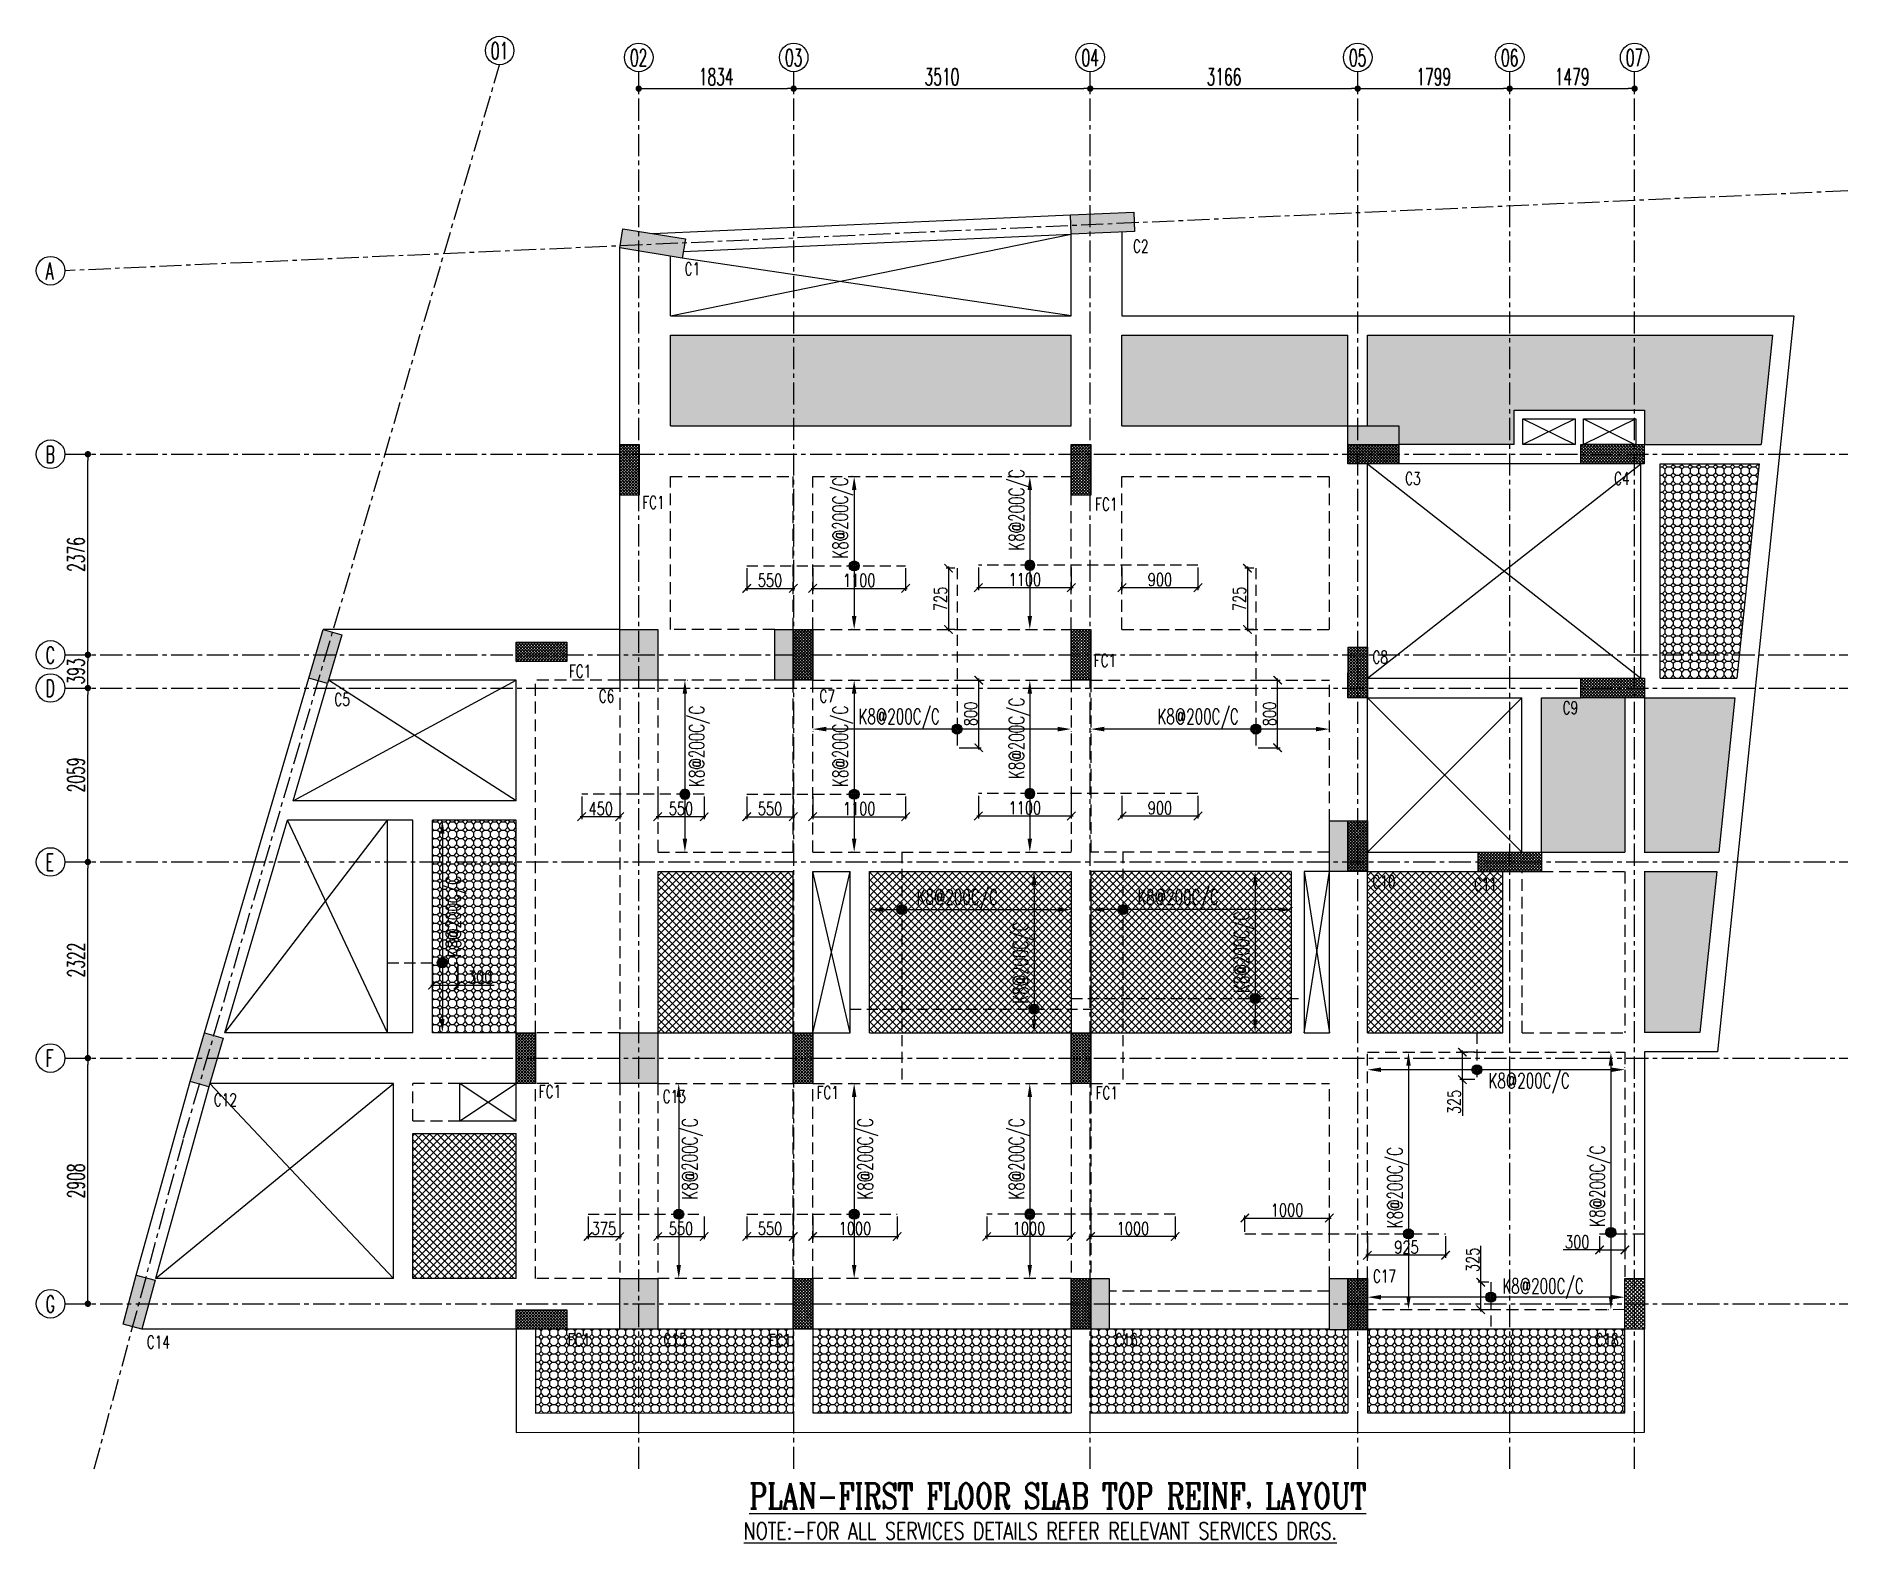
# Model space of a CAD drawing. Header units: inches. Extents: x 5501426 to 5570916, y 463710 to 505098.
# Drawn here: x 5549475 to 5570916, y 487264 to 505098 of the extents above; entities that cross this region are included whole.
import ezdxf

# ---------------------------------------------------------------- set-up
doc = ezdxf.new("R2010")
doc.units = ezdxf.units.IN
doc.header["$LTSCALE"] = 700
doc.header["$MEASUREMENT"] = 0
doc.header["$PDMODE"] = 2
doc.header["$PDSIZE"] = 75
for name, pattern in [('CENTER', [2, 1.25, -0.25, 0.25, -0.25]), ('CONTINULUS', [0]), ('HIDDEN', [0.375, 0.25, -0.125])]:
    doc.linetypes.add(name, pattern=pattern)
doc.layers.get('0').update_dxf_attribs({"color": 1})
doc.layers.get('DEFPOINTS').update_dxf_attribs({"color": 250})
for name, color, linetype in [('STR-Beam', 4, 'Continuous'), ('STR-Column', 5, 'Continuous'), ('STR-Column Numbers', 1, 'Continuous'), ('STR-Cut out', 248, 'HIDDEN'), ('STR-Grid Circle', 251, 'Continuous'), ('STR-Grid Dim', 251, 'Continuous'), ('STR-Grid Line', 148, 'Continuous'), ('STR-Grid Number', 251, 'Continuous'), ('STR-Hatch', 251, 'Continuous'), ('STR-Reinforcement', 2, 'Continuous'), ('STR-Steel', 2, 'Continuous'), ('STR-Text', 150, 'Continuous')]:
    doc.layers.add(name, color=color, linetype=linetype)
doc.layers.add('STR-Column Hatch', color=17, linetype='Continuous', lineweight=5)
doc.styles.add('a-100 txt m', font='romans.shx', dxfattribs={"width": 0.75, "height": 300})
doc.styles.add('DIMTEXT', font='SIMPLEX.shx', dxfattribs={"width": 0.6})
doc.styles.add('ROMANC', font='romanc.shx')
doc.styles.add('ROMANS', font='romans.shx', dxfattribs={"width": 0.75})
doc.styles.add('S', font='SIMPLEX.shx', dxfattribs={"width": 0.75})
doc.dimstyles.new('DESIGN DESK', dxfattribs={"dimtxt": 200, "dimasz": 75, "dimexe": 0.1, "dimexo": 0.1, "dimgap": 0.09, "dimtad": 0, "dimdec": 0, "dimzin": 0, "dimdsep": 46, "dimtxsty": 'DIMTEXT', "dimblk": 'DOT', "dimcen": 0, "dimclrd": 8, "dimclre": 8, "dimclrt": 7, "dimadec": 0, "dimazin": 0, "dimtfac": 1, "dimtdec": 0, "dimtix": 1, "dimtmove": 0, "dimatfit": 3, "dimldrblk": 'ARCHTICK', "dimfxl": 1, "dimtolj": 1, "dimtzin": 0, "dimlwd": 9, "dimlwe": 13, "dimarcsym": 0})
doc.dimstyles.new('DIM200', dxfattribs={"dimtxt": 200, "dimasz": 150, "dimexe": 75, "dimexo": 0, "dimgap": 0, "dimtad": 0, "dimdec": 0, "dimzin": 0, "dimdsep": 46, "dimtxsty": 'S', "dimblk": 'OBLIQUE', "dimcen": 30, "dimdle": 75, "dimclrd": 9, "dimclre": 9, "dimclrt": 7, "dimadec": 0, "dimazin": 0, "dimtfac": 1, "dimtdec": 0, "dimtofl": 0, "dimtmove": 0, "dimatfit": 3, "dimldrblk": 'OBLIQUE', "dimfxl": 1, "dimtolj": 1, "dimtzin": 0, "dimarcsym": 0})
pattern_1 = [(315, (48049.28, 29), (100.0000309, -2e-14), [41.0122, -100.4092]), (0, (48078.28, 0), (100, 100), [42, -58]), (45, (48120.28, 0), (0, 100.0000309), [41.0122, -100.4092]), (135, (48149.28, 71), (-100.0000309, 2e-14), [41.0122, -100.4092]), (225, (48078.28, 100), (-1e-14, -100.0000309), [41.0122, -100.4092]), (270, (48049.28, 71), (100, -100), [42, -58])]
pattern_2 = [(45, (76838.26, 0), (-44.1941738, 44.1941738), []), (135, (76838.26, 0), (-44.1941738, -44.1941738), [])]

msp = doc.modelspace()

# ---------------------------------------------------------------- texts
at = {"layer": 'STR-Column Numbers', "linetype": 'Continuous', "lineweight": 0, "style": 'ROMANC', "width": 0.7}
for s, p in [('C2', (5562455, 502536.9)), ('C1', (5557148.1, 502268, 13051.8)), ('C3', (5565676.5, 499788.9)), ('C4', (5568149.2, 499788.6, -23111.2)), ('C8', (5565290, 497672.9, 750.3)), ('C5', (5553002.6, 497171.9)), ('C6', (5556132.3, 497212.4)), ('C7', (5558744.2, 497212.4, 750.3)), ('C9', (5567540.5, 497074.4, 244.7)), ('C10', (5565288.6, 495012.4, 1381.9)), ('C11', (5566490.7, 494980.4, 1381.9)), ('C12', (5551576.8, 492432.5, 846.2)), ('C13', (5556889.3, 492473, 846.2)), ('C17', (5565295.3, 490343.9, -111573.6)), ('C14', (5550783.3, 489564.8, -12160.7)), ('C15', (5556896, 489590.3, -11565.1)), ('C15', (5556896, 489590.3, -11565.1)), ('C16', (5562240.2, 489590.3, -111573.6)), ('C18', (5567930.1, 489590.3, -12023.9))]:
    msp.add_text(s, height=150, dxfattribs=at).set_placement(p)
at = {"layer": 'STR-Column Numbers', "color": 100, "linetype": 'Continuous', "lineweight": 0, "style": 'ROMANC', "width": 0.7}
for p in [(5556648, 499505, 700.5), (5562007.7, 499482.6, -382.7), (5555779.3, 497505.7, 1783.8), (5561991.2, 497632, -382.7), (5555422.8, 492531.9, -382.7), (5558710.7, 492519, -382.7), (5562013.8, 492514.4, -382.7), (5555766.6, 489591.9, -382.7), (5558145.1, 489584.5, -382.7)]:
    msp.add_text('FC1', height=150, dxfattribs=at).set_placement(p)
at = {"layer": 'STR-Grid Number', "style": 'a-100 txt m', "width": 0.6}
for s, p in [('01', (5554856.5, 504825.9, 283.1)), ('02', (5556502.4, 504743.7, 601.6)), ('03', (5558336.7, 504743.7, 1351.9)), ('04', (5561846.7, 504743.7, -99088.5)), ('05', (5565012.2, 504743.7, 724.9)), ('06', (5566811.2, 504743.7, 1455.7)), ('07', (5568289.8, 504743.7, 461.3)), ('A', (5549588.3, 502218.7, 1033.4)), ('B', (5549588.3, 500047.2, 1679)), ('C', (5549588.3, 497671.6, 1033.4)), ('D', (5549588.3, 497279.1, 0)), ('E', (5549588.3, 495220, 1137.2)), ('F', (5549588.3, 492897.7, 601.6)), ('G', (5549588.3, 489989.7, -99407))]:
    msp.add_text(s, height=200, dxfattribs=at).set_placement(p)
at = {"layer": 'STR-Reinforcement', "color": 1, "style": 'DIMTEXT', "width": 0.65}
for p in [(5559081.3, 498913.6, -838.5), (5561168.3, 499008, -829.8), (5561168.3, 496304.9, -829.8), (5557381.9, 496210.5, -838.5), (5559081.3, 496210.5, -838.5), (5554502.2, 494195.2, -298.4), (5563830.8, 493772.8, -281.7), (5561214.4, 493645.5, -288.5), (5557300.4, 491326.1, -949.8), (5559376.8, 491326.1, -586.4), (5561168, 491326.1, -586.4), (5565646, 490986, -13251.6), (5568041.5, 491004.1, -13075.4)]:
    msp.add_text('K8@200C/C', height=180, rotation=90, dxfattribs=at).set_placement(p)
for p in [(5559207, 496956, 961.2), (5562744.9, 496956, 961.2), (5559894.3, 494818.5, 448.6), (5562507.1, 494818.5, 462.3), (5566663, 492643.6, -13251.6), (5566827.2, 490213.4, -13251.6)]:
    msp.add_text('K8@200C/C', height=180, dxfattribs=at).set_placement(p)
at = {"layer": 'STR-Text', "linetype": 'Continuous', "style": 'ROMANC', "width": 0.75}
msp.add_text('%%UPLAN-FIRST FLOOR SLAB TOP REINF, LAYOUT', height=300, dxfattribs=at).set_placement((5557914.6, 487669.6, 0))
at = {"layer": 'STR-Text', "color": 1, "linetype": 'Continuous', "style": 'ROMANC', "width": 0.75}
msp.add_text('%%UNOTE:-FOR ALL SERVICES DETAILS REFER RELEVANT SERVICES DRGS.', height=200, dxfattribs=at).set_placement((5557849.9, 487303.7, 0))

# ---------------------------------------------------------------- blocks, each defined once
blk = doc.blocks.new('_Dot')
at = {"color": 0, "linetype": 'ByBlock', "lineweight": -2}
blk.add_line((-0.5, 0), (-1, 0), dxfattribs=at)
at = {"color": 0, "linetype": 'ByBlock', "const_width": 0.5}
blk.add_lwpolyline([(-0.25, 0, 1), (0.25, 0, 1)], format="xyb", close=True, dxfattribs=at)
blk = doc.blocks.new('*D383')
at = {"layer": 'DEFPOINTS', "color": 0, "linetype": 'CONTINULUS'}
for p in [(5550086, 500150), (5550086, 500150), (5550086, 497775)]:
    blk.add_point(p, dxfattribs=at)
at = {"layer": 'STR-Grid Dim', "color": 251, "lineweight": 13}
for p, q in [((5550086, 500150), (5550086, 500150)), ((5550086, 497775), (5550086, 497775))]:
    blk.add_line(p, q, dxfattribs=at)
at = {"layer": 'STR-Grid Dim', "color": 251, "lineweight": 9}
blk.add_line((5550086, 497850), (5550086, 500075), dxfattribs=at)
at = {"layer": 'STR-Grid Dim', "color": 251, "linetype": 'ByBlock', "lineweight": 9, "xscale": 75, "yscale": 75, "zscale": 75}
for p, rotation in [((5550086, 500150), 90), ((5550086, 497775), 270)]:
    blk.add_blockref('_Dot', p, dxfattribs=dict(at, rotation=rotation))
at = {"layer": 'STR-Grid Dim', "color": 251, "linetype": 'CONTINULUS', "ltscale": 0.05, "insert": (5549946, 498963), "char_height": 200, "attachment_point": 5, "rotation": 90, "style": 'DIMTEXT'}
blk.add_mtext('\\A1;2376', dxfattribs=at)
blk = doc.blocks.new('_ARCHTICK')
at = {"color": 0, "linetype": 'ByBlock', "const_width": 0.15}
blk.add_lwpolyline([(-0.5, -0.5), (0.5, 0.5)], dxfattribs=at)
blk = doc.blocks.new('*D384')
at = {"layer": 'DEFPOINTS', "color": 0, "linetype": 'CONTINULUS'}
for p in [(5550086, 497775), (5550086, 497775), (5550086, 497382)]:
    blk.add_point(p, dxfattribs=at)
at = {"layer": 'STR-Grid Dim', "color": 251, "lineweight": 13}
for p, q in [((5550086, 497775), (5550086, 497775)), ((5550086, 497382), (5550086, 497382))]:
    blk.add_line(p, q, dxfattribs=at)
at = {"layer": 'STR-Grid Dim', "color": 251, "lineweight": 9}
blk.add_line((5550086, 497457), (5550086, 497700), dxfattribs=at)
at = {"layer": 'STR-Grid Dim', "color": 251, "linetype": 'ByBlock', "lineweight": 9, "xscale": 75, "yscale": 75, "zscale": 75}
for p, rotation in [((5550086, 497775), 90), ((5550086, 497382), 270)]:
    blk.add_blockref('_Dot', p, dxfattribs=dict(at, rotation=rotation))
at = {"layer": 'STR-Grid Dim', "color": 251, "linetype": 'CONTINULUS', "ltscale": 0.05, "insert": (5549946, 497579), "char_height": 200, "attachment_point": 5, "rotation": 90, "style": 'DIMTEXT'}
blk.add_mtext('\\A1;393', dxfattribs=at)
blk = doc.blocks.new('*D385')
at = {"layer": 'DEFPOINTS', "color": 0, "linetype": 'CONTINULUS'}
for p in [(5550086, 497382), (5550086, 497382), (5550086, 495323)]:
    blk.add_point(p, dxfattribs=at)
at = {"layer": 'STR-Grid Dim', "color": 251, "lineweight": 13}
for p, q in [((5550086, 497382), (5550086, 497382)), ((5550086, 495323), (5550086, 495323))]:
    blk.add_line(p, q, dxfattribs=at)
at = {"layer": 'STR-Grid Dim', "color": 251, "lineweight": 9}
blk.add_line((5550086, 495398), (5550086, 497307), dxfattribs=at)
at = {"layer": 'STR-Grid Dim', "color": 251, "linetype": 'ByBlock', "lineweight": 9, "xscale": 75, "yscale": 75, "zscale": 75}
for p, rotation in [((5550086, 497382), 90), ((5550086, 495323), 270)]:
    blk.add_blockref('_Dot', p, dxfattribs=dict(at, rotation=rotation))
at = {"layer": 'STR-Grid Dim', "color": 251, "linetype": 'CONTINULUS', "ltscale": 0.05, "insert": (5549946, 496353), "char_height": 200, "attachment_point": 5, "rotation": 90, "style": 'DIMTEXT'}
blk.add_mtext('\\A1;2059', dxfattribs=at)
blk = doc.blocks.new('*D386')
at = {"layer": 'DEFPOINTS', "color": 0, "linetype": 'CONTINULUS'}
for p in [(5550086, 495323), (5550086, 495323), (5550086, 493001)]:
    blk.add_point(p, dxfattribs=at)
at = {"layer": 'STR-Grid Dim', "color": 251, "lineweight": 13}
for p, q in [((5550086, 495323), (5550086, 495323)), ((5550086, 493001), (5550086, 493001))]:
    blk.add_line(p, q, dxfattribs=at)
at = {"layer": 'STR-Grid Dim', "color": 251, "lineweight": 9}
blk.add_line((5550086, 493076), (5550086, 495248), dxfattribs=at)
at = {"layer": 'STR-Grid Dim', "color": 251, "linetype": 'ByBlock', "lineweight": 9, "xscale": 75, "yscale": 75, "zscale": 75}
for p, rotation in [((5550086, 495323), 90), ((5550086, 493001), 270)]:
    blk.add_blockref('_Dot', p, dxfattribs=dict(at, rotation=rotation))
at = {"layer": 'STR-Grid Dim', "color": 251, "linetype": 'CONTINULUS', "ltscale": 0.05, "insert": (5549946, 494162), "char_height": 200, "attachment_point": 5, "rotation": 90, "style": 'DIMTEXT'}
blk.add_mtext('\\A1;2322', dxfattribs=at)
blk = doc.blocks.new('*D387')
at = {"layer": 'DEFPOINTS', "color": 0, "linetype": 'CONTINULUS'}
for p in [(5550086, 493001), (5550086, 493001), (5550086, 490093)]:
    blk.add_point(p, dxfattribs=at)
at = {"layer": 'STR-Grid Dim', "color": 251, "lineweight": 13}
for p, q in [((5550086, 493001), (5550086, 493001)), ((5550086, 490093), (5550086, 490093))]:
    blk.add_line(p, q, dxfattribs=at)
at = {"layer": 'STR-Grid Dim', "color": 251, "lineweight": 9}
blk.add_line((5550086, 490168), (5550086, 492926), dxfattribs=at)
at = {"layer": 'STR-Grid Dim', "color": 251, "linetype": 'ByBlock', "lineweight": 9, "xscale": 75, "yscale": 75, "zscale": 75}
for p, rotation in [((5550086, 493001), 90), ((5550086, 490093), 270)]:
    blk.add_blockref('_Dot', p, dxfattribs=dict(at, rotation=rotation))
at = {"layer": 'STR-Grid Dim', "color": 251, "linetype": 'CONTINULUS', "ltscale": 0.05, "insert": (5549946, 491547), "char_height": 200, "attachment_point": 5, "rotation": 90, "style": 'DIMTEXT'}
blk.add_mtext('\\A1;2908', dxfattribs=at)
blk = doc.blocks.new('*D388')
at = {"layer": 'DEFPOINTS', "color": 0, "linetype": 'CONTINULUS'}
for p in [(5556606, 504478), (5558440, 504478), (5558440, 504478)]:
    blk.add_point(p, dxfattribs=at)
at = {"layer": 'STR-Grid Dim', "color": 251, "lineweight": 13}
for p, q in [((5556606, 504477), (5556606, 504477)), ((5558440, 504477), (5558440, 504477))]:
    blk.add_line(p, q, dxfattribs=at)
at = {"layer": 'STR-Grid Dim', "color": 251, "lineweight": 9}
blk.add_line((5556681, 504478), (5558365, 504478), dxfattribs=at)
at = {"layer": 'STR-Grid Dim', "color": 251, "linetype": 'ByBlock', "lineweight": 9, "xscale": 75, "yscale": 75, "zscale": 75, "rotation": 180}
blk.add_blockref('_Dot', (5556606, 504478), dxfattribs=at)
at = {"layer": 'STR-Grid Dim', "color": 251, "linetype": 'ByBlock', "lineweight": 9, "xscale": 75, "yscale": 75, "zscale": 75}
blk.add_blockref('_Dot', (5558440, 504478), dxfattribs=at)
at = {"layer": 'STR-Grid Dim', "color": 251, "linetype": 'CONTINULUS', "ltscale": 0.05, "insert": (5557523, 504618), "char_height": 200, "attachment_point": 5, "style": 'DIMTEXT'}
blk.add_mtext('\\A1;1834', dxfattribs=at)
blk = doc.blocks.new('*D389')
at = {"layer": 'DEFPOINTS', "color": 0, "linetype": 'CONTINULUS'}
for p in [(5558440, 504478), (5561950, 504478), (5561950, 504478)]:
    blk.add_point(p, dxfattribs=at)
at = {"layer": 'STR-Grid Dim', "color": 251, "lineweight": 13}
for p, q in [((5558440, 504477), (5558440, 504477)), ((5561950, 504477), (5561950, 504477))]:
    blk.add_line(p, q, dxfattribs=at)
at = {"layer": 'STR-Grid Dim', "color": 251, "lineweight": 9}
blk.add_line((5558515, 504478), (5561875, 504478), dxfattribs=at)
at = {"layer": 'STR-Grid Dim', "color": 251, "linetype": 'ByBlock', "lineweight": 9, "xscale": 75, "yscale": 75, "zscale": 75, "rotation": 180}
blk.add_blockref('_Dot', (5558440, 504478), dxfattribs=at)
at = {"layer": 'STR-Grid Dim', "color": 251, "linetype": 'ByBlock', "lineweight": 9, "xscale": 75, "yscale": 75, "zscale": 75}
blk.add_blockref('_Dot', (5561950, 504478), dxfattribs=at)
at = {"layer": 'STR-Grid Dim', "color": 251, "linetype": 'CONTINULUS', "ltscale": 0.05, "insert": (5560195, 504618), "char_height": 200, "attachment_point": 5, "style": 'DIMTEXT'}
blk.add_mtext('\\A1;3510', dxfattribs=at)
blk = doc.blocks.new('*D390')
at = {"layer": 'DEFPOINTS', "color": 0, "linetype": 'CONTINULUS'}
for p in [(5561950, 504478), (5565116, 504478), (5565116, 504478)]:
    blk.add_point(p, dxfattribs=at)
at = {"layer": 'STR-Grid Dim', "color": 251, "lineweight": 13}
for p, q in [((5561950, 504477), (5561950, 504477)), ((5565116, 504477), (5565116, 504477))]:
    blk.add_line(p, q, dxfattribs=at)
at = {"layer": 'STR-Grid Dim', "color": 251, "lineweight": 9}
blk.add_line((5562025, 504478), (5565041, 504478), dxfattribs=at)
at = {"layer": 'STR-Grid Dim', "color": 251, "linetype": 'ByBlock', "lineweight": 9, "xscale": 75, "yscale": 75, "zscale": 75, "rotation": 180}
blk.add_blockref('_Dot', (5561950, 504478), dxfattribs=at)
at = {"layer": 'STR-Grid Dim', "color": 251, "linetype": 'ByBlock', "lineweight": 9, "xscale": 75, "yscale": 75, "zscale": 75}
blk.add_blockref('_Dot', (5565116, 504478), dxfattribs=at)
at = {"layer": 'STR-Grid Dim', "color": 251, "linetype": 'CONTINULUS', "ltscale": 0.05, "insert": (5563533, 504618), "char_height": 200, "attachment_point": 5, "style": 'DIMTEXT'}
blk.add_mtext('\\A1;3166', dxfattribs=at)
blk = doc.blocks.new('*D391')
at = {"layer": 'DEFPOINTS', "color": 0, "linetype": 'CONTINULUS'}
for p in [(5565116, 504478), (5566915, 504478), (5566915, 504478)]:
    blk.add_point(p, dxfattribs=at)
at = {"layer": 'STR-Grid Dim', "color": 251, "lineweight": 13}
for p, q in [((5565116, 504477), (5565116, 504477)), ((5566915, 504477), (5566915, 504477))]:
    blk.add_line(p, q, dxfattribs=at)
at = {"layer": 'STR-Grid Dim', "color": 251, "lineweight": 9}
blk.add_line((5565191, 504478), (5566840, 504478), dxfattribs=at)
at = {"layer": 'STR-Grid Dim', "color": 251, "linetype": 'ByBlock', "lineweight": 9, "xscale": 75, "yscale": 75, "zscale": 75, "rotation": 180}
blk.add_blockref('_Dot', (5565116, 504478), dxfattribs=at)
at = {"layer": 'STR-Grid Dim', "color": 251, "linetype": 'ByBlock', "lineweight": 9, "xscale": 75, "yscale": 75, "zscale": 75}
blk.add_blockref('_Dot', (5566915, 504478), dxfattribs=at)
at = {"layer": 'STR-Grid Dim', "color": 251, "linetype": 'CONTINULUS', "ltscale": 0.05, "insert": (5566015, 504618), "char_height": 200, "attachment_point": 5, "style": 'DIMTEXT'}
blk.add_mtext('\\A1;1799', dxfattribs=at)
blk = doc.blocks.new('*D392')
at = {"layer": 'DEFPOINTS', "color": 0, "linetype": 'CONTINULUS'}
for p in [(5566915, 504478), (5568393, 504478), (5568393, 504478)]:
    blk.add_point(p, dxfattribs=at)
at = {"layer": 'STR-Grid Dim', "color": 251, "lineweight": 13}
for p, q in [((5566915, 504477), (5566915, 504477)), ((5568393, 504477), (5568393, 504477))]:
    blk.add_line(p, q, dxfattribs=at)
at = {"layer": 'STR-Grid Dim', "color": 251, "lineweight": 9}
blk.add_line((5566990, 504478), (5568318, 504478), dxfattribs=at)
at = {"layer": 'STR-Grid Dim', "color": 251, "linetype": 'ByBlock', "lineweight": 9, "xscale": 75, "yscale": 75, "zscale": 75, "rotation": 180}
blk.add_blockref('_Dot', (5566915, 504478), dxfattribs=at)
at = {"layer": 'STR-Grid Dim', "color": 251, "linetype": 'ByBlock', "lineweight": 9, "xscale": 75, "yscale": 75, "zscale": 75}
blk.add_blockref('_Dot', (5568393, 504478), dxfattribs=at)
at = {"layer": 'STR-Grid Dim', "color": 251, "linetype": 'CONTINULUS', "ltscale": 0.05, "insert": (5567654, 504618), "char_height": 200, "attachment_point": 5, "style": 'DIMTEXT'}
blk.add_mtext('\\A1;1479', dxfattribs=at)
blk = doc.blocks.new('dfgdg')
at = {"layer": 'STR-Steel', "color": 1}
for radius in [59.3, 47.3, 35.3, 23.3, 11.3]:
    blk.add_circle((520820, -147435), radius, dxfattribs=at)
blk = doc.blocks.new('*D395')
at = {"layer": 'DEFPOINTS', "color": 0, "linetype": 'CONTINULUS'}
for p in [(5565717, 493071), (5565717, 490023), (5565717, 490023)]:
    blk.add_point(p, dxfattribs=at)
at = {"layer": 'STR-Reinforcement', "color": 251, "lineweight": -2}
for p, q in [((5565692, 493071), (5565687, 493071)), ((5565717, 492911), (5565717, 490183)), ((5565692, 490023), (5565687, 490023))]:
    blk.add_line(p, q, dxfattribs=at)
at = {"layer": 'STR-Reinforcement', "color": 251, "linetype": 'CONTINULUS'}
for points in [[(5565743, 492911), (5565690, 492911), (5565717, 493071)], [(5565690, 490183), (5565743, 490183), (5565717, 490023)]]:
    blk.add_solid(points, dxfattribs=at)
blk = doc.blocks.new('*D396')
at = {"layer": 'DEFPOINTS', "color": 0, "linetype": 'CONTINULUS'}
for p in [(5565230, 492864), (5565230, 492864), (5568278, 492864)]:
    blk.add_point(p, dxfattribs=at)
at = {"layer": 'STR-Reinforcement', "color": 251, "lineweight": -2}
for p, q in [((5565230, 492839), (5565230, 492834)), ((5568118, 492864), (5565390, 492864)), ((5568278, 492889), (5568278, 492894))]:
    blk.add_line(p, q, dxfattribs=at)
at = {"layer": 'STR-Reinforcement', "color": 251, "linetype": 'CONTINULUS'}
for points in [[(5565390, 492890), (5565390, 492837), (5565230, 492864)], [(5568118, 492837), (5568118, 492890), (5568278, 492864)]]:
    blk.add_solid(points, dxfattribs=at)
blk = doc.blocks.new('*D405')
at = {"layer": 'DEFPOINTS', "color": 0, "linetype": 'CONTINULUS'}
for p in [(5561285, 495209), (5561285, 493301), (5561285, 493301)]:
    blk.add_point(p, dxfattribs=at)
at = {"layer": 'STR-Reinforcement', "color": 251, "lineweight": -2}
for p, q in [((5561260, 495209), (5561255, 495209)), ((5561285, 495049), (5561285, 493461)), ((5561260, 493301), (5561255, 493301))]:
    blk.add_line(p, q, dxfattribs=at)
at = {"layer": 'STR-Reinforcement', "color": 251, "linetype": 'CONTINULUS'}
for points in [[(5561312, 495049), (5561258, 495049), (5561285, 495209)], [(5561258, 493461), (5561312, 493461), (5561285, 493301)]]:
    blk.add_solid(points, dxfattribs=at)
blk = doc.blocks.new('*D406')
at = {"layer": 'DEFPOINTS', "color": 0, "linetype": 'CONTINULUS'}
for p in [(5559339, 494758), (5559339, 494758), (5561725, 494758)]:
    blk.add_point(p, dxfattribs=at)
at = {"layer": 'STR-Reinforcement', "color": 251, "lineweight": -2}
for p, q in [((5559339, 494733), (5559339, 494728)), ((5561565, 494758), (5559499, 494758)), ((5561725, 494783), (5561725, 494788))]:
    blk.add_line(p, q, dxfattribs=at)
at = {"layer": 'STR-Reinforcement', "color": 251, "linetype": 'CONTINULUS'}
for points in [[(5559499, 494785), (5559499, 494732), (5559339, 494758)], [(5561565, 494732), (5561565, 494785), (5561725, 494758)]]:
    blk.add_solid(points, dxfattribs=at)
blk = doc.blocks.new('*D407')
at = {"layer": 'DEFPOINTS', "color": 0, "linetype": 'CONTINULUS'}
for p in [(5563901, 495209), (5563901, 493301), (5563901, 493301)]:
    blk.add_point(p, dxfattribs=at)
at = {"layer": 'STR-Reinforcement', "color": 251, "lineweight": -2}
for p, q in [((5563876, 495209), (5563871, 495209)), ((5563901, 495049), (5563901, 493461)), ((5563876, 493301), (5563871, 493301))]:
    blk.add_line(p, q, dxfattribs=at)
at = {"layer": 'STR-Reinforcement', "color": 251, "linetype": 'CONTINULUS'}
for points in [[(5563928, 495049), (5563875, 495049), (5563901, 495209)], [(5563875, 493461), (5563928, 493461), (5563901, 493301)]]:
    blk.add_solid(points, dxfattribs=at)
blk = doc.blocks.new('*D408')
at = {"layer": 'DEFPOINTS', "color": 0, "linetype": 'CONTINULUS'}
for p in [(5561956, 494759), (5561956, 494759), (5564342, 494759)]:
    blk.add_point(p, dxfattribs=at)
at = {"layer": 'STR-Reinforcement', "color": 251, "lineweight": -2}
for p, q in [((5561956, 494734), (5561956, 494729)), ((5564182, 494759), (5562116, 494759)), ((5564342, 494784), (5564342, 494789))]:
    blk.add_line(p, q, dxfattribs=at)
at = {"layer": 'STR-Reinforcement', "color": 251, "linetype": 'CONTINULUS'}
for points in [[(5562116, 494785), (5562116, 494732), (5561956, 494759)], [(5564182, 494732), (5564182, 494785), (5564342, 494759)]]:
    blk.add_solid(points, dxfattribs=at)
blk = doc.blocks.new('*D420')
at = {"layer": 'DEFPOINTS', "color": 0, "linetype": 'CONTINULUS'}
for p in [(5554282, 495818), (5554282, 493303), (5554282, 493303)]:
    blk.add_point(p, dxfattribs=at)
at = {"layer": 'STR-Reinforcement', "color": 251, "lineweight": -2}
for p, q in [((5554257, 495818), (5554252, 495818)), ((5554282, 495658), (5554282, 493463)), ((5554257, 493303), (5554252, 493303))]:
    blk.add_line(p, q, dxfattribs=at)
at = {"layer": 'STR-Reinforcement', "color": 251, "linetype": 'CONTINULUS'}
for points in [[(5554308, 495658), (5554255, 495658), (5554282, 495818)], [(5554255, 493463), (5554308, 493463), (5554282, 493303)]]:
    blk.add_solid(points, dxfattribs=at)
blk = doc.blocks.new('*D426')
at = {"layer": 'DEFPOINTS', "color": 0, "linetype": 'CONTINULUS'}
for p in [(5561955, 496896), (5561955, 496896), (5564780, 496896)]:
    blk.add_point(p, dxfattribs=at)
at = {"layer": 'STR-Reinforcement', "color": 251, "lineweight": -2}
for p, q in [((5561955, 496871), (5561955, 496866)), ((5564620, 496896), (5562115, 496896)), ((5564780, 496871), (5564780, 496866))]:
    blk.add_line(p, q, dxfattribs=at)
at = {"layer": 'STR-Reinforcement', "color": 251, "linetype": 'CONTINULUS'}
for points in [[(5562115, 496923), (5562115, 496869), (5561955, 496896)], [(5564620, 496869), (5564620, 496923), (5564780, 496896)]]:
    blk.add_solid(points, dxfattribs=at)
blk = doc.blocks.new('*D432')
at = {"layer": 'DEFPOINTS', "color": 0, "linetype": 'CONTINULUS'}
for p in [(5565230, 490171), (5565230, 490171), (5568278, 490171)]:
    blk.add_point(p, dxfattribs=at)
at = {"layer": 'STR-Reinforcement', "color": 251, "lineweight": -2}
for p, q in [((5565230, 490146), (5565230, 490141)), ((5568118, 490171), (5565390, 490171)), ((5568278, 490196), (5568278, 490201))]:
    blk.add_line(p, q, dxfattribs=at)
at = {"layer": 'STR-Reinforcement', "color": 251, "linetype": 'CONTINULUS'}
for points in [[(5565390, 490197), (5565390, 490144), (5565230, 490171)], [(5568118, 490144), (5568118, 490197), (5568278, 490171)]]:
    blk.add_solid(points, dxfattribs=at)
blk = doc.blocks.new('*D433')
at = {"layer": 'DEFPOINTS', "color": 0, "linetype": 'CONTINULUS'}
for p in [(5568112, 493071), (5568112, 490023), (5568112, 490023)]:
    blk.add_point(p, dxfattribs=at)
at = {"layer": 'STR-Reinforcement', "color": 251, "lineweight": -2}
for p, q in [((5568087, 493071), (5568082, 493071)), ((5568112, 492911), (5568112, 490183)), ((5568087, 490023), (5568082, 490023))]:
    blk.add_line(p, q, dxfattribs=at)
at = {"layer": 'STR-Reinforcement', "color": 251, "linetype": 'CONTINULUS'}
for points in [[(5568139, 492911), (5568086, 492911), (5568112, 493071)], [(5568086, 490183), (5568139, 490183), (5568112, 490023)]]:
    blk.add_solid(points, dxfattribs=at)
blk = doc.blocks.new('*D438')
at = {"layer": 'DEFPOINTS', "color": 0, "linetype": 'CONTINULUS'}
for p in [(5565230, 490920), (5566155, 490920), (5565230, 490667)]:
    blk.add_point(p, dxfattribs=at)
at = {"layer": 'STR-Reinforcement', "color": 251, "lineweight": -2}
for p, q in [((5565230, 490895), (5565230, 490637)), ((5566155, 490895), (5566155, 490637)), ((5566175, 490667), (5565210, 490667))]:
    blk.add_line(p, q, dxfattribs=at)
at = {"layer": 'STR-Reinforcement', "color": 251, "linetype": 'ByBlock', "lineweight": -2, "xscale": 100, "yscale": 100, "zscale": 100, "rotation": 180}
blk.add_blockref('_ARCHTICK', (5565230, 490667), dxfattribs=at)
at = {"layer": 'STR-Reinforcement', "color": 251, "linetype": 'ByBlock', "lineweight": -2, "xscale": 100, "yscale": 100, "zscale": 100}
blk.add_blockref('_ARCHTICK', (5566155, 490667), dxfattribs=at)
at = {"layer": 'STR-Reinforcement', "color": 3, "linetype": 'CONTINULUS', "ltscale": 0.05, "insert": (5565693, 490762), "char_height": 150, "attachment_point": 5, "style": 'ROMANS'}
blk.add_mtext('\\A1;925', dxfattribs=at)
blk = doc.blocks.new('*D439')
at = {"layer": 'DEFPOINTS', "color": 0, "linetype": 'CONTINULUS'}
for p in [(5567978, 490920), (5568278, 490920), (5568278, 490730)]:
    blk.add_point(p, dxfattribs=at)
at = {"layer": 'STR-Reinforcement', "color": 251, "lineweight": -2}
for p, q in [((5567978, 490895), (5567978, 490700)), ((5568278, 490895), (5568278, 490700)), ((5567978, 490730), (5567549, 490730)), ((5567958, 490730), (5568298, 490730))]:
    blk.add_line(p, q, dxfattribs=at)
at = {"layer": 'STR-Reinforcement', "color": 251, "linetype": 'ByBlock', "lineweight": -2, "xscale": 100, "yscale": 100, "zscale": 100, "rotation": 180}
blk.add_blockref('_ARCHTICK', (5567978, 490730), dxfattribs=at)
at = {"layer": 'STR-Reinforcement', "color": 251, "linetype": 'ByBlock', "lineweight": -2, "xscale": 100, "yscale": 100, "zscale": 100}
blk.add_blockref('_ARCHTICK', (5568278, 490730), dxfattribs=at)
at = {"layer": 'STR-Reinforcement', "color": 3, "linetype": 'CONTINULUS', "ltscale": 0.05, "insert": (5567714, 490825), "char_height": 150, "attachment_point": 5, "style": 'ROMANS'}
blk.add_mtext('\\A1;300', dxfattribs=at)
blk = doc.blocks.new('*D440')
at = {"layer": 'DEFPOINTS', "color": 0, "linetype": 'CONTINULUS'}
for p in [(5566572, 490348), (5566691, 490348), (5566691, 490023)]:
    blk.add_point(p, dxfattribs=at)
at = {"layer": 'STR-Reinforcement', "color": 251, "lineweight": -2}
for p, q in [((5566572, 490348), (5566572, 490777)), ((5566666, 490348), (5566542, 490348)), ((5566572, 490003), (5566572, 490348)), ((5566666, 490023), (5566542, 490023))]:
    blk.add_line(p, q, dxfattribs=at)
at = {"layer": 'STR-Reinforcement', "color": 251, "linetype": 'ByBlock', "lineweight": -2, "xscale": 100, "yscale": 100, "zscale": 100}
for p, rotation in [((5566572, 490348), 90), ((5566572, 490023), 270)]:
    blk.add_blockref('_ARCHTICK', p, dxfattribs=dict(at, rotation=rotation))
at = {"layer": 'STR-Reinforcement', "color": 3, "linetype": 'CONTINULUS', "ltscale": 0.05, "insert": (5566477, 490613), "char_height": 150, "attachment_point": 5, "rotation": 90, "style": 'ROMANS'}
blk.add_mtext('\\A1;325', dxfattribs=at)
blk = doc.blocks.new('*D441')
at = {"layer": 'DEFPOINTS', "color": 0, "linetype": 'CONTINULUS'}
for p in [(5566354, 493071), (5566527, 493071), (5566527, 492746)]:
    blk.add_point(p, dxfattribs=at)
at = {"layer": 'STR-Reinforcement', "color": 251, "lineweight": -2}
for p, q in [((5566502, 493071), (5566324, 493071)), ((5566354, 492726), (5566354, 493091)), ((5566502, 492746), (5566324, 492746)), ((5566354, 492746), (5566354, 492317))]:
    blk.add_line(p, q, dxfattribs=at)
at = {"layer": 'STR-Reinforcement', "color": 251, "linetype": 'ByBlock', "lineweight": -2, "xscale": 100, "yscale": 100, "zscale": 100}
for p, rotation in [((5566354, 493071), 90), ((5566354, 492746), 270)]:
    blk.add_blockref('_ARCHTICK', p, dxfattribs=dict(at, rotation=rotation))
at = {"layer": 'STR-Reinforcement', "color": 3, "linetype": 'CONTINULUS', "ltscale": 0.05, "insert": (5566259, 492482), "char_height": 150, "attachment_point": 5, "rotation": 90, "style": 'ROMANS'}
blk.add_mtext('\\A1;325', dxfattribs=at)
blk = doc.blocks.new('*D442')
at = {"layer": 'DEFPOINTS', "color": 0, "linetype": 'CONTINULUS'}
for p in [(5554164, 494129), (5554464, 494129), (5554464, 493864)]:
    blk.add_point(p, dxfattribs=at)
at = {"layer": 'STR-Reinforcement', "color": 251, "lineweight": -2}
for p, q in [((5554164, 494104), (5554164, 493834)), ((5554464, 494104), (5554464, 493834)), ((5554144, 493864), (5554464, 493864)), ((5554464, 493864), (5554894, 493864))]:
    blk.add_line(p, q, dxfattribs=at)
at = {"layer": 'STR-Reinforcement', "color": 251, "linetype": 'ByBlock', "lineweight": -2, "xscale": 100, "yscale": 100, "zscale": 100, "rotation": 180}
blk.add_blockref('_ARCHTICK', (5554164, 493864), dxfattribs=at)
at = {"layer": 'STR-Reinforcement', "color": 251, "linetype": 'ByBlock', "lineweight": -2, "xscale": 100, "yscale": 100, "zscale": 100}
blk.add_blockref('_ARCHTICK', (5554464, 493864), dxfattribs=at)
at = {"layer": 'STR-Reinforcement', "color": 3, "linetype": 'CONTINULUS', "ltscale": 0.05, "insert": (5554729, 493959), "char_height": 150, "attachment_point": 5, "style": 'ROMANS'}
blk.add_mtext('\\A1;300', dxfattribs=at)
blk = doc.blocks.new('*D443')
at = {"layer": 'DEFPOINTS', "color": 0, "linetype": 'CONTINULUS'}
for p in [(5557080, 492701), (5557080, 490393), (5557080, 490393)]:
    blk.add_point(p, dxfattribs=at)
at = {"layer": 'STR-Reinforcement', "color": 251, "lineweight": -2}
for p, q in [((5557055, 492701), (5557050, 492701)), ((5557080, 492541), (5557080, 490553)), ((5557055, 490393), (5557050, 490393))]:
    blk.add_line(p, q, dxfattribs=at)
at = {"layer": 'STR-Reinforcement', "color": 251, "linetype": 'CONTINULUS'}
for points in [[(5557106, 492541), (5557053, 492541), (5557080, 492701)], [(5557053, 490553), (5557106, 490553), (5557080, 490393)]]:
    blk.add_solid(points, dxfattribs=at)
blk = doc.blocks.new('*D444')
at = {"layer": 'DEFPOINTS', "color": 0, "linetype": 'CONTINULUS'}
for p in [(5556831, 491153), (5557381, 491153), (5557381, 490889)]:
    blk.add_point(p, dxfattribs=at)
at = {"layer": 'STR-Reinforcement', "color": 251, "lineweight": -2}
for p, q in [((5556831, 491128), (5556831, 490859)), ((5557381, 491128), (5557381, 490859)), ((5556811, 490889), (5557401, 490889))]:
    blk.add_line(p, q, dxfattribs=at)
at = {"layer": 'STR-Reinforcement', "color": 251, "linetype": 'ByBlock', "lineweight": -2, "xscale": 100, "yscale": 100, "zscale": 100, "rotation": 180}
blk.add_blockref('_ARCHTICK', (5556831, 490889), dxfattribs=at)
at = {"layer": 'STR-Reinforcement', "color": 251, "linetype": 'ByBlock', "lineweight": -2, "xscale": 100, "yscale": 100, "zscale": 100}
blk.add_blockref('_ARCHTICK', (5557381, 490889), dxfattribs=at)
at = {"layer": 'STR-Reinforcement', "color": 3, "linetype": 'CONTINULUS', "ltscale": 0.05, "insert": (5557106, 490984), "char_height": 150, "attachment_point": 5, "style": 'ROMANS'}
blk.add_mtext('\\A1;550', dxfattribs=at)
blk = doc.blocks.new('*D445')
at = {"layer": 'DEFPOINTS', "color": 0, "linetype": 'CONTINULUS'}
for p in [(5556006, 491153), (5556381, 491153), (5556381, 490889)]:
    blk.add_point(p, dxfattribs=at)
at = {"layer": 'STR-Reinforcement', "color": 251, "lineweight": -2}
for p, q in [((5556006, 491128), (5556006, 490859)), ((5556381, 491128), (5556381, 490859)), ((5555986, 490889), (5556401, 490889))]:
    blk.add_line(p, q, dxfattribs=at)
at = {"layer": 'STR-Reinforcement', "color": 251, "linetype": 'ByBlock', "lineweight": -2, "xscale": 100, "yscale": 100, "zscale": 100, "rotation": 180}
blk.add_blockref('_ARCHTICK', (5556006, 490889), dxfattribs=at)
at = {"layer": 'STR-Reinforcement', "color": 251, "linetype": 'ByBlock', "lineweight": -2, "xscale": 100, "yscale": 100, "zscale": 100}
blk.add_blockref('_ARCHTICK', (5556381, 490889), dxfattribs=at)
at = {"layer": 'STR-Reinforcement', "color": 3, "linetype": 'CONTINULUS', "ltscale": 0.05, "insert": (5556193, 490984), "char_height": 150, "attachment_point": 5, "style": 'ROMANS'}
blk.add_mtext('\\A1;375', dxfattribs=at)
blk = doc.blocks.new('*D446')
at = {"layer": 'DEFPOINTS', "color": 0, "linetype": 'CONTINULUS'}
for p in [(5559156, 492701), (5559156, 490393), (5559156, 490393)]:
    blk.add_point(p, dxfattribs=at)
at = {"layer": 'STR-Reinforcement', "color": 251, "lineweight": -2}
for p, q in [((5559131, 492701), (5559126, 492701)), ((5559156, 492541), (5559156, 490553)), ((5559131, 490393), (5559126, 490393))]:
    blk.add_line(p, q, dxfattribs=at)
at = {"layer": 'STR-Reinforcement', "color": 251, "linetype": 'CONTINULUS'}
for points in [[(5559183, 492541), (5559129, 492541), (5559156, 492701)], [(5559129, 490553), (5559183, 490553), (5559156, 490393)]]:
    blk.add_solid(points, dxfattribs=at)
blk = doc.blocks.new('*D447')
at = {"layer": 'DEFPOINTS', "color": 0, "linetype": 'CONTINULUS'}
for p in [(5558665, 491153), (5559665, 491153), (5559665, 490889)]:
    blk.add_point(p, dxfattribs=at)
at = {"layer": 'STR-Reinforcement', "color": 251, "lineweight": -2}
for p, q in [((5558665, 491128), (5558665, 490859)), ((5559665, 491128), (5559665, 490859)), ((5558645, 490889), (5559685, 490889))]:
    blk.add_line(p, q, dxfattribs=at)
at = {"layer": 'STR-Reinforcement', "color": 251, "linetype": 'ByBlock', "lineweight": -2, "xscale": 100, "yscale": 100, "zscale": 100, "rotation": 180}
blk.add_blockref('_ARCHTICK', (5558665, 490889), dxfattribs=at)
at = {"layer": 'STR-Reinforcement', "color": 251, "linetype": 'ByBlock', "lineweight": -2, "xscale": 100, "yscale": 100, "zscale": 100}
blk.add_blockref('_ARCHTICK', (5559665, 490889), dxfattribs=at)
at = {"layer": 'STR-Reinforcement', "color": 3, "linetype": 'CONTINULUS', "ltscale": 0.05, "insert": (5559165, 490984), "char_height": 150, "attachment_point": 5, "style": 'ROMANS'}
blk.add_mtext('\\A1;1000', dxfattribs=at)
blk = doc.blocks.new('*D448')
at = {"layer": 'DEFPOINTS', "color": 0, "linetype": 'CONTINULUS'}
for p in [(5557885, 491153), (5558435, 491153), (5558435, 490889)]:
    blk.add_point(p, dxfattribs=at)
at = {"layer": 'STR-Reinforcement', "color": 251, "lineweight": -2}
for p, q in [((5557885, 491128), (5557885, 490859)), ((5558435, 491128), (5558435, 490859)), ((5557865, 490889), (5558455, 490889))]:
    blk.add_line(p, q, dxfattribs=at)
at = {"layer": 'STR-Reinforcement', "color": 251, "linetype": 'ByBlock', "lineweight": -2, "xscale": 100, "yscale": 100, "zscale": 100, "rotation": 180}
blk.add_blockref('_ARCHTICK', (5557885, 490889), dxfattribs=at)
at = {"layer": 'STR-Reinforcement', "color": 251, "linetype": 'ByBlock', "lineweight": -2, "xscale": 100, "yscale": 100, "zscale": 100}
blk.add_blockref('_ARCHTICK', (5558435, 490889), dxfattribs=at)
at = {"layer": 'STR-Reinforcement', "color": 3, "linetype": 'CONTINULUS', "ltscale": 0.05, "insert": (5558160, 490984), "char_height": 150, "attachment_point": 5, "style": 'ROMANS'}
blk.add_mtext('\\A1;550', dxfattribs=at)
blk = doc.blocks.new('*D449')
at = {"layer": 'DEFPOINTS', "color": 0, "linetype": 'CONTINULUS'}
for p in [(5561234, 492701), (5561234, 490393), (5561234, 490393)]:
    blk.add_point(p, dxfattribs=at)
at = {"layer": 'STR-Reinforcement', "color": 251, "lineweight": -2}
for p, q in [((5561234, 492541), (5561234, 490553)), ((5561259, 492701), (5561264, 492701)), ((5561259, 490393), (5561264, 490393))]:
    blk.add_line(p, q, dxfattribs=at)
at = {"layer": 'STR-Reinforcement', "color": 251, "linetype": 'CONTINULUS'}
for points in [[(5561261, 492541), (5561208, 492541), (5561234, 492701)], [(5561208, 490553), (5561261, 490553), (5561234, 490393)]]:
    blk.add_solid(points, dxfattribs=at)
blk = doc.blocks.new('*D450')
at = {"layer": 'DEFPOINTS', "color": 0, "linetype": 'CONTINULUS'}
for p in [(5560725, 491153), (5561725, 491153), (5560725, 490889)]:
    blk.add_point(p, dxfattribs=at)
at = {"layer": 'STR-Reinforcement', "color": 251, "lineweight": -2}
for p, q in [((5560725, 491128), (5560725, 490859)), ((5561725, 491128), (5561725, 490859)), ((5561745, 490889), (5560705, 490889))]:
    blk.add_line(p, q, dxfattribs=at)
at = {"layer": 'STR-Reinforcement', "color": 251, "linetype": 'ByBlock', "lineweight": -2, "xscale": 100, "yscale": 100, "zscale": 100, "rotation": 180}
blk.add_blockref('_ARCHTICK', (5560725, 490889), dxfattribs=at)
at = {"layer": 'STR-Reinforcement', "color": 251, "linetype": 'ByBlock', "lineweight": -2, "xscale": 100, "yscale": 100, "zscale": 100}
blk.add_blockref('_ARCHTICK', (5561725, 490889), dxfattribs=at)
at = {"layer": 'STR-Reinforcement', "color": 3, "linetype": 'CONTINULUS', "ltscale": 0.05, "insert": (5561225, 490984), "char_height": 150, "attachment_point": 5, "style": 'ROMANS'}
blk.add_mtext('\\A1;1000', dxfattribs=at)
blk = doc.blocks.new('*D451')
at = {"layer": 'DEFPOINTS', "color": 0, "linetype": 'CONTINULUS'}
for p in [(5561955, 491153), (5562955, 491153), (5561955, 490889)]:
    blk.add_point(p, dxfattribs=at)
at = {"layer": 'STR-Reinforcement', "color": 251, "lineweight": -2}
for p, q in [((5561955, 491128), (5561955, 490859)), ((5562955, 491128), (5562955, 490859)), ((5562975, 490889), (5561935, 490889))]:
    blk.add_line(p, q, dxfattribs=at)
at = {"layer": 'STR-Reinforcement', "color": 251, "linetype": 'ByBlock', "lineweight": -2, "xscale": 100, "yscale": 100, "zscale": 100, "rotation": 180}
blk.add_blockref('_ARCHTICK', (5561955, 490889), dxfattribs=at)
at = {"layer": 'STR-Reinforcement', "color": 251, "linetype": 'ByBlock', "lineweight": -2, "xscale": 100, "yscale": 100, "zscale": 100}
blk.add_blockref('_ARCHTICK', (5562955, 490889), dxfattribs=at)
at = {"layer": 'STR-Reinforcement', "color": 3, "linetype": 'CONTINULUS', "ltscale": 0.05, "insert": (5562455, 490984), "char_height": 150, "attachment_point": 5, "style": 'ROMANS'}
blk.add_mtext('\\A1;1000', dxfattribs=at)
blk = doc.blocks.new('*D452')
at = {"layer": 'DEFPOINTS', "color": 0, "linetype": 'CONTINULUS'}
for p in [(5564780, 491108), (5563780, 490920), (5564780, 490920)]:
    blk.add_point(p, dxfattribs=at)
at = {"layer": 'STR-Reinforcement', "color": 251, "lineweight": -2}
for p, q in [((5563760, 491108), (5564800, 491108)), ((5563780, 490945), (5563780, 491138)), ((5564780, 490945), (5564780, 491138))]:
    blk.add_line(p, q, dxfattribs=at)
at = {"layer": 'STR-Reinforcement', "color": 251, "linetype": 'ByBlock', "lineweight": -2, "xscale": 100, "yscale": 100, "zscale": 100, "rotation": 180}
blk.add_blockref('_ARCHTICK', (5563780, 491108), dxfattribs=at)
at = {"layer": 'STR-Reinforcement', "color": 251, "linetype": 'ByBlock', "lineweight": -2, "xscale": 100, "yscale": 100, "zscale": 100}
blk.add_blockref('_ARCHTICK', (5564780, 491108), dxfattribs=at)
at = {"layer": 'STR-Reinforcement', "color": 3, "linetype": 'CONTINULUS', "ltscale": 0.05, "insert": (5564280, 491203), "char_height": 150, "attachment_point": 5, "style": 'ROMANS'}
blk.add_mtext('\\A1;1000', dxfattribs=at)
blk = doc.blocks.new('*D453')
at = {"layer": 'DEFPOINTS', "color": 0, "linetype": 'CONTINULUS'}
for p in [(5559156, 499885), (5559156, 498075), (5559156, 498075)]:
    blk.add_point(p, dxfattribs=at)
at = {"layer": 'STR-Reinforcement', "color": 251, "lineweight": -2}
for p, q in [((5559131, 499885), (5559126, 499885)), ((5559156, 499725), (5559156, 498235)), ((5559131, 498075), (5559126, 498075))]:
    blk.add_line(p, q, dxfattribs=at)
at = {"layer": 'STR-Reinforcement', "color": 251, "linetype": 'CONTINULUS'}
for points in [[(5559183, 499725), (5559129, 499725), (5559156, 499885)], [(5559129, 498235), (5559183, 498235), (5559156, 498075)]]:
    blk.add_solid(points, dxfattribs=at)
blk = doc.blocks.new('*D454')
at = {"layer": 'DEFPOINTS', "color": 0, "linetype": 'CONTINULUS'}
for p in [(5558665, 498827), (5559765, 498827), (5559765, 498562)]:
    blk.add_point(p, dxfattribs=at)
at = {"layer": 'STR-Reinforcement', "color": 251, "lineweight": -2}
for p, q in [((5558665, 498802), (5558665, 498532)), ((5559765, 498802), (5559765, 498532)), ((5558645, 498562), (5559785, 498562))]:
    blk.add_line(p, q, dxfattribs=at)
at = {"layer": 'STR-Reinforcement', "color": 251, "linetype": 'ByBlock', "lineweight": -2, "xscale": 100, "yscale": 100, "zscale": 100, "rotation": 180}
blk.add_blockref('_ARCHTICK', (5558665, 498562), dxfattribs=at)
at = {"layer": 'STR-Reinforcement', "color": 251, "linetype": 'ByBlock', "lineweight": -2, "xscale": 100, "yscale": 100, "zscale": 100}
blk.add_blockref('_ARCHTICK', (5559765, 498562), dxfattribs=at)
at = {"layer": 'STR-Reinforcement', "color": 3, "linetype": 'CONTINULUS', "ltscale": 0.05, "insert": (5559215, 498657), "char_height": 150, "attachment_point": 5, "style": 'ROMANS'}
blk.add_mtext('\\A1;1100', dxfattribs=at)
blk = doc.blocks.new('*D455')
at = {"layer": 'DEFPOINTS', "color": 0, "linetype": 'CONTINULUS'}
for p in [(5557885, 498827), (5558435, 498827), (5558435, 498562)]:
    blk.add_point(p, dxfattribs=at)
at = {"layer": 'STR-Reinforcement', "color": 251, "lineweight": -2}
for p, q in [((5557885, 498802), (5557885, 498532)), ((5558435, 498802), (5558435, 498532)), ((5557865, 498562), (5558455, 498562))]:
    blk.add_line(p, q, dxfattribs=at)
at = {"layer": 'STR-Reinforcement', "color": 251, "linetype": 'ByBlock', "lineweight": -2, "xscale": 100, "yscale": 100, "zscale": 100, "rotation": 180}
blk.add_blockref('_ARCHTICK', (5557885, 498562), dxfattribs=at)
at = {"layer": 'STR-Reinforcement', "color": 251, "linetype": 'ByBlock', "lineweight": -2, "xscale": 100, "yscale": 100, "zscale": 100}
blk.add_blockref('_ARCHTICK', (5558435, 498562), dxfattribs=at)
at = {"layer": 'STR-Reinforcement', "color": 3, "linetype": 'CONTINULUS', "ltscale": 0.05, "insert": (5558160, 498657), "char_height": 150, "attachment_point": 5, "style": 'ROMANS'}
blk.add_mtext('\\A1;550', dxfattribs=at)
blk = doc.blocks.new('*D456')
at = {"layer": 'DEFPOINTS', "color": 0, "linetype": 'CONTINULUS'}
for p in [(5561235, 499886), (5561235, 498075), (5561235, 498075)]:
    blk.add_point(p, dxfattribs=at)
at = {"layer": 'STR-Reinforcement', "color": 251, "lineweight": -2}
for p, q in [((5561260, 499886), (5561265, 499886)), ((5561235, 499726), (5561235, 498235)), ((5561260, 498075), (5561265, 498075))]:
    blk.add_line(p, q, dxfattribs=at)
at = {"layer": 'STR-Reinforcement', "color": 251, "linetype": 'CONTINULUS'}
for points in [[(5561261, 499726), (5561208, 499726), (5561235, 499886)], [(5561208, 498235), (5561261, 498235), (5561235, 498075)]]:
    blk.add_solid(points, dxfattribs=at)
blk = doc.blocks.new('*D457')
at = {"layer": 'DEFPOINTS', "color": 0, "linetype": 'CONTINULUS'}
for p in [(5560626, 498835), (5561726, 498835), (5560626, 498570)]:
    blk.add_point(p, dxfattribs=at)
at = {"layer": 'STR-Reinforcement', "color": 251, "lineweight": -2}
for p, q in [((5560626, 498810), (5560626, 498540)), ((5561726, 498810), (5561726, 498540)), ((5561746, 498570), (5560606, 498570))]:
    blk.add_line(p, q, dxfattribs=at)
at = {"layer": 'STR-Reinforcement', "color": 251, "linetype": 'ByBlock', "lineweight": -2, "xscale": 100, "yscale": 100, "zscale": 100, "rotation": 180}
blk.add_blockref('_ARCHTICK', (5560626, 498570), dxfattribs=at)
at = {"layer": 'STR-Reinforcement', "color": 251, "linetype": 'ByBlock', "lineweight": -2, "xscale": 100, "yscale": 100, "zscale": 100}
blk.add_blockref('_ARCHTICK', (5561726, 498570), dxfattribs=at)
at = {"layer": 'STR-Reinforcement', "color": 3, "linetype": 'CONTINULUS', "ltscale": 0.05, "insert": (5561176, 498665), "char_height": 150, "attachment_point": 5, "style": 'ROMANS'}
blk.add_mtext('\\A1;1100', dxfattribs=at)
blk = doc.blocks.new('*D458')
at = {"layer": 'DEFPOINTS', "color": 0, "linetype": 'CONTINULUS'}
for p in [(5562325, 498835), (5563225, 498835), (5562325, 498570)]:
    blk.add_point(p, dxfattribs=at)
at = {"layer": 'STR-Reinforcement', "color": 251, "lineweight": -2}
for p, q in [((5562325, 498810), (5562325, 498540)), ((5563225, 498810), (5563225, 498540)), ((5563245, 498570), (5562305, 498570))]:
    blk.add_line(p, q, dxfattribs=at)
at = {"layer": 'STR-Reinforcement', "color": 251, "linetype": 'ByBlock', "lineweight": -2, "xscale": 100, "yscale": 100, "zscale": 100, "rotation": 180}
blk.add_blockref('_ARCHTICK', (5562325, 498570), dxfattribs=at)
at = {"layer": 'STR-Reinforcement', "color": 251, "linetype": 'ByBlock', "lineweight": -2, "xscale": 100, "yscale": 100, "zscale": 100}
blk.add_blockref('_ARCHTICK', (5563225, 498570), dxfattribs=at)
at = {"layer": 'STR-Reinforcement', "color": 3, "linetype": 'CONTINULUS', "ltscale": 0.05, "insert": (5562775, 498665), "char_height": 150, "attachment_point": 5, "style": 'ROMANS'}
blk.add_mtext('\\A1;900', dxfattribs=at)
blk = doc.blocks.new('*D459')
at = {"layer": 'DEFPOINTS', "color": 0, "linetype": 'CONTINULUS'}
for p in [(5563911, 498800), (5563811, 498075), (5563911, 498075)]:
    blk.add_point(p, dxfattribs=at)
at = {"layer": 'STR-Reinforcement', "color": 251, "lineweight": -2}
for p, q in [((5563886, 498800), (5563781, 498800)), ((5563811, 498820), (5563811, 498055)), ((5563886, 498075), (5563781, 498075))]:
    blk.add_line(p, q, dxfattribs=at)
at = {"layer": 'STR-Reinforcement', "color": 251, "linetype": 'ByBlock', "lineweight": -2, "xscale": 100, "yscale": 100, "zscale": 100}
for p, rotation in [((5563811, 498800), 90), ((5563811, 498075), 270)]:
    blk.add_blockref('_ARCHTICK', p, dxfattribs=dict(at, rotation=rotation))
at = {"layer": 'STR-Reinforcement', "color": 3, "linetype": 'CONTINULUS', "ltscale": 0.05, "insert": (5563716, 498438), "char_height": 150, "attachment_point": 5, "rotation": 90, "style": 'ROMANS'}
blk.add_mtext('\\A1;725', dxfattribs=at)
blk = doc.blocks.new('*D460')
at = {"layer": 'DEFPOINTS', "color": 0, "linetype": 'CONTINULUS'}
for p in [(5563911, 497475), (5564168, 497475), (5563911, 496675)]:
    blk.add_point(p, dxfattribs=at)
at = {"layer": 'STR-Reinforcement', "color": 251, "lineweight": -2}
for p, q in [((5563936, 497475), (5564198, 497475)), ((5564168, 496655), (5564168, 497495)), ((5563936, 496675), (5564198, 496675))]:
    blk.add_line(p, q, dxfattribs=at)
at = {"layer": 'STR-Reinforcement', "color": 251, "linetype": 'ByBlock', "lineweight": -2, "xscale": 100, "yscale": 100, "zscale": 100}
for p, rotation in [((5564168, 497475), 90), ((5564168, 496675), 270)]:
    blk.add_blockref('_ARCHTICK', p, dxfattribs=dict(at, rotation=rotation))
at = {"layer": 'STR-Reinforcement', "color": 3, "linetype": 'CONTINULUS', "ltscale": 0.05, "insert": (5564073, 497075), "char_height": 150, "attachment_point": 5, "rotation": 90, "style": 'ROMANS'}
blk.add_mtext('\\A1;800', dxfattribs=at)
blk = doc.blocks.new('*D461')
at = {"layer": 'DEFPOINTS', "color": 0, "linetype": 'CONTINULUS'}
for p in [(5558665, 496896), (5558665, 496896), (5561725, 496896)]:
    blk.add_point(p, dxfattribs=at)
at = {"layer": 'STR-Reinforcement', "color": 251, "lineweight": -2}
for p, q in [((5558665, 496871), (5558665, 496866)), ((5561565, 496896), (5558825, 496896)), ((5561725, 496871), (5561725, 496866))]:
    blk.add_line(p, q, dxfattribs=at)
at = {"layer": 'STR-Reinforcement', "color": 251, "linetype": 'CONTINULUS'}
for points in [[(5558825, 496923), (5558825, 496869), (5558665, 496896)], [(5561565, 496869), (5561565, 496923), (5561725, 496896)]]:
    blk.add_solid(points, dxfattribs=at)
blk = doc.blocks.new('*D462')
at = {"layer": 'DEFPOINTS', "color": 0, "linetype": 'CONTINULUS'}
for p in [(5560374, 498800), (5560273, 498075), (5560374, 498075)]:
    blk.add_point(p, dxfattribs=at)
at = {"layer": 'STR-Reinforcement', "color": 251, "lineweight": -2}
for p, q in [((5560349, 498800), (5560243, 498800)), ((5560273, 498820), (5560273, 498055)), ((5560349, 498075), (5560243, 498075))]:
    blk.add_line(p, q, dxfattribs=at)
at = {"layer": 'STR-Reinforcement', "color": 251, "linetype": 'ByBlock', "lineweight": -2, "xscale": 100, "yscale": 100, "zscale": 100}
for p, rotation in [((5560273, 498800), 90), ((5560273, 498075), 270)]:
    blk.add_blockref('_ARCHTICK', p, dxfattribs=dict(at, rotation=rotation))
at = {"layer": 'STR-Reinforcement', "color": 3, "linetype": 'CONTINULUS', "ltscale": 0.05, "insert": (5560178, 498438), "char_height": 150, "attachment_point": 5, "rotation": 90, "style": 'ROMANS'}
blk.add_mtext('\\A1;725', dxfattribs=at)
blk = doc.blocks.new('*D463')
at = {"layer": 'DEFPOINTS', "color": 0, "linetype": 'CONTINULUS'}
for p in [(5560374, 497475), (5560630, 497475), (5560374, 496675)]:
    blk.add_point(p, dxfattribs=at)
at = {"layer": 'STR-Reinforcement', "color": 251, "lineweight": -2}
for p, q in [((5560399, 497475), (5560660, 497475)), ((5560630, 496655), (5560630, 497495)), ((5560399, 496675), (5560660, 496675))]:
    blk.add_line(p, q, dxfattribs=at)
at = {"layer": 'STR-Reinforcement', "color": 251, "linetype": 'ByBlock', "lineweight": -2, "xscale": 100, "yscale": 100, "zscale": 100}
for p, rotation in [((5560630, 497475), 90), ((5560630, 496675), 270)]:
    blk.add_blockref('_ARCHTICK', p, dxfattribs=dict(at, rotation=rotation))
at = {"layer": 'STR-Reinforcement', "color": 3, "linetype": 'CONTINULUS', "ltscale": 0.05, "insert": (5560535, 497075), "char_height": 150, "attachment_point": 5, "rotation": 90, "style": 'ROMANS'}
blk.add_mtext('\\A1;800', dxfattribs=at)
blk = doc.blocks.new('*D464')
at = {"layer": 'DEFPOINTS', "color": 0, "linetype": 'CONTINULUS'}
for p in [(5559156, 497475), (5559156, 495439), (5559156, 495439)]:
    blk.add_point(p, dxfattribs=at)
at = {"layer": 'STR-Reinforcement', "color": 251, "lineweight": -2}
for p, q in [((5559131, 497475), (5559126, 497475)), ((5559156, 497315), (5559156, 495599)), ((5559131, 495439), (5559126, 495439))]:
    blk.add_line(p, q, dxfattribs=at)
at = {"layer": 'STR-Reinforcement', "color": 251, "linetype": 'CONTINULUS'}
for points in [[(5559183, 497315), (5559129, 497315), (5559156, 497475)], [(5559129, 495599), (5559183, 495599), (5559156, 495439)]]:
    blk.add_solid(points, dxfattribs=at)
blk = doc.blocks.new('*D465')
at = {"layer": 'DEFPOINTS', "color": 0, "linetype": 'CONTINULUS'}
for p in [(5558665, 496124), (5559765, 496124), (5559765, 495859)]:
    blk.add_point(p, dxfattribs=at)
at = {"layer": 'STR-Reinforcement', "color": 251, "lineweight": -2}
for p, q in [((5558665, 496099), (5558665, 495829)), ((5559765, 496099), (5559765, 495829)), ((5558645, 495859), (5559785, 495859))]:
    blk.add_line(p, q, dxfattribs=at)
at = {"layer": 'STR-Reinforcement', "color": 251, "linetype": 'ByBlock', "lineweight": -2, "xscale": 100, "yscale": 100, "zscale": 100, "rotation": 180}
blk.add_blockref('_ARCHTICK', (5558665, 495859), dxfattribs=at)
at = {"layer": 'STR-Reinforcement', "color": 251, "linetype": 'ByBlock', "lineweight": -2, "xscale": 100, "yscale": 100, "zscale": 100}
blk.add_blockref('_ARCHTICK', (5559765, 495859), dxfattribs=at)
at = {"layer": 'STR-Reinforcement', "color": 3, "linetype": 'CONTINULUS', "ltscale": 0.05, "insert": (5559215, 495954), "char_height": 150, "attachment_point": 5, "style": 'ROMANS'}
blk.add_mtext('\\A1;1100', dxfattribs=at)
blk = doc.blocks.new('*D466')
at = {"layer": 'DEFPOINTS', "color": 0, "linetype": 'CONTINULUS'}
for p in [(5557885, 496124), (5558435, 496124), (5558435, 495859)]:
    blk.add_point(p, dxfattribs=at)
at = {"layer": 'STR-Reinforcement', "color": 251, "lineweight": -2}
for p, q in [((5557885, 496099), (5557885, 495829)), ((5558435, 496099), (5558435, 495829)), ((5557865, 495859), (5558455, 495859))]:
    blk.add_line(p, q, dxfattribs=at)
at = {"layer": 'STR-Reinforcement', "color": 251, "linetype": 'ByBlock', "lineweight": -2, "xscale": 100, "yscale": 100, "zscale": 100, "rotation": 180}
blk.add_blockref('_ARCHTICK', (5557885, 495859), dxfattribs=at)
at = {"layer": 'STR-Reinforcement', "color": 251, "linetype": 'ByBlock', "lineweight": -2, "xscale": 100, "yscale": 100, "zscale": 100}
blk.add_blockref('_ARCHTICK', (5558435, 495859), dxfattribs=at)
at = {"layer": 'STR-Reinforcement', "color": 3, "linetype": 'CONTINULUS', "ltscale": 0.05, "insert": (5558160, 495954), "char_height": 150, "attachment_point": 5, "style": 'ROMANS'}
blk.add_mtext('\\A1;550', dxfattribs=at)
blk = doc.blocks.new('*D467')
at = {"layer": 'DEFPOINTS', "color": 0, "linetype": 'CONTINULUS'}
for p in [(5561235, 497475), (5561235, 495439), (5561235, 495439)]:
    blk.add_point(p, dxfattribs=at)
at = {"layer": 'STR-Reinforcement', "color": 251, "lineweight": -2}
for p, q in [((5561260, 497475), (5561265, 497475)), ((5561235, 497315), (5561235, 495599)), ((5561260, 495439), (5561265, 495439))]:
    blk.add_line(p, q, dxfattribs=at)
at = {"layer": 'STR-Reinforcement', "color": 251, "linetype": 'CONTINULUS'}
for points in [[(5561261, 497315), (5561208, 497315), (5561235, 497475)], [(5561208, 495599), (5561261, 495599), (5561235, 495439)]]:
    blk.add_solid(points, dxfattribs=at)
blk = doc.blocks.new('*D468')
at = {"layer": 'DEFPOINTS', "color": 0, "linetype": 'CONTINULUS'}
for p in [(5560626, 496132), (5561726, 496132), (5560626, 495867)]:
    blk.add_point(p, dxfattribs=at)
at = {"layer": 'STR-Reinforcement', "color": 251, "lineweight": -2}
for p, q in [((5560626, 496107), (5560626, 495837)), ((5561726, 496107), (5561726, 495837)), ((5561746, 495867), (5560606, 495867))]:
    blk.add_line(p, q, dxfattribs=at)
at = {"layer": 'STR-Reinforcement', "color": 251, "linetype": 'ByBlock', "lineweight": -2, "xscale": 100, "yscale": 100, "zscale": 100, "rotation": 180}
blk.add_blockref('_ARCHTICK', (5560626, 495867), dxfattribs=at)
at = {"layer": 'STR-Reinforcement', "color": 251, "linetype": 'ByBlock', "lineweight": -2, "xscale": 100, "yscale": 100, "zscale": 100}
blk.add_blockref('_ARCHTICK', (5561726, 495867), dxfattribs=at)
at = {"layer": 'STR-Reinforcement', "color": 3, "linetype": 'CONTINULUS', "ltscale": 0.05, "insert": (5561176, 495962), "char_height": 150, "attachment_point": 5, "style": 'ROMANS'}
blk.add_mtext('\\A1;1100', dxfattribs=at)
blk = doc.blocks.new('*D469')
at = {"layer": 'DEFPOINTS', "color": 0, "linetype": 'CONTINULUS'}
for p in [(5562325, 496132), (5563225, 496132), (5562325, 495867)]:
    blk.add_point(p, dxfattribs=at)
at = {"layer": 'STR-Reinforcement', "color": 251, "lineweight": -2}
for p, q in [((5562325, 496107), (5562325, 495837)), ((5563225, 496107), (5563225, 495837)), ((5563245, 495867), (5562305, 495867))]:
    blk.add_line(p, q, dxfattribs=at)
at = {"layer": 'STR-Reinforcement', "color": 251, "linetype": 'ByBlock', "lineweight": -2, "xscale": 100, "yscale": 100, "zscale": 100, "rotation": 180}
blk.add_blockref('_ARCHTICK', (5562325, 495867), dxfattribs=at)
at = {"layer": 'STR-Reinforcement', "color": 251, "linetype": 'ByBlock', "lineweight": -2, "xscale": 100, "yscale": 100, "zscale": 100}
blk.add_blockref('_ARCHTICK', (5563225, 495867), dxfattribs=at)
at = {"layer": 'STR-Reinforcement', "color": 3, "linetype": 'CONTINULUS', "ltscale": 0.05, "insert": (5562775, 495962), "char_height": 150, "attachment_point": 5, "style": 'ROMANS'}
blk.add_mtext('\\A1;900', dxfattribs=at)
blk = doc.blocks.new('*D470')
at = {"layer": 'DEFPOINTS', "color": 0, "linetype": 'CONTINULUS'}
for p in [(5557153, 497475), (5557153, 495439), (5557153, 495439)]:
    blk.add_point(p, dxfattribs=at)
at = {"layer": 'STR-Reinforcement', "color": 251, "lineweight": -2}
for p, q in [((5557178, 497475), (5557183, 497475)), ((5557153, 497315), (5557153, 495599)), ((5557178, 495439), (5557183, 495439))]:
    blk.add_line(p, q, dxfattribs=at)
at = {"layer": 'STR-Reinforcement', "color": 251, "linetype": 'CONTINULUS'}
for points in [[(5557179, 497315), (5557126, 497315), (5557153, 497475)], [(5557126, 495599), (5557179, 495599), (5557153, 495439)]]:
    blk.add_solid(points, dxfattribs=at)
blk = doc.blocks.new('*D471')
at = {"layer": 'DEFPOINTS', "color": 0, "linetype": 'CONTINULUS'}
for p in [(5555931, 496124), (5556381, 496124), (5555931, 495859)]:
    blk.add_point(p, dxfattribs=at)
at = {"layer": 'STR-Reinforcement', "color": 251, "lineweight": -2}
for p, q in [((5555931, 496099), (5555931, 495829)), ((5556381, 496099), (5556381, 495829)), ((5556401, 495859), (5555911, 495859))]:
    blk.add_line(p, q, dxfattribs=at)
at = {"layer": 'STR-Reinforcement', "color": 251, "linetype": 'ByBlock', "lineweight": -2, "xscale": 100, "yscale": 100, "zscale": 100, "rotation": 180}
blk.add_blockref('_ARCHTICK', (5555931, 495859), dxfattribs=at)
at = {"layer": 'STR-Reinforcement', "color": 251, "linetype": 'ByBlock', "lineweight": -2, "xscale": 100, "yscale": 100, "zscale": 100}
blk.add_blockref('_ARCHTICK', (5556381, 495859), dxfattribs=at)
at = {"layer": 'STR-Reinforcement', "color": 3, "linetype": 'CONTINULUS', "ltscale": 0.05, "insert": (5556156, 495954), "char_height": 150, "attachment_point": 5, "style": 'ROMANS'}
blk.add_mtext('\\A1;450', dxfattribs=at)
blk = doc.blocks.new('*D472')
at = {"layer": 'DEFPOINTS', "color": 0, "linetype": 'CONTINULUS'}
for p in [(5556831, 496124), (5557381, 496124), (5556831, 495859)]:
    blk.add_point(p, dxfattribs=at)
at = {"layer": 'STR-Reinforcement', "color": 251, "lineweight": -2}
for p, q in [((5556831, 496099), (5556831, 495829)), ((5557381, 496099), (5557381, 495829)), ((5557401, 495859), (5556811, 495859))]:
    blk.add_line(p, q, dxfattribs=at)
at = {"layer": 'STR-Reinforcement', "color": 251, "linetype": 'ByBlock', "lineweight": -2, "xscale": 100, "yscale": 100, "zscale": 100, "rotation": 180}
blk.add_blockref('_ARCHTICK', (5556831, 495859), dxfattribs=at)
at = {"layer": 'STR-Reinforcement', "color": 251, "linetype": 'ByBlock', "lineweight": -2, "xscale": 100, "yscale": 100, "zscale": 100}
blk.add_blockref('_ARCHTICK', (5557381, 495859), dxfattribs=at)
at = {"layer": 'STR-Reinforcement', "color": 3, "linetype": 'CONTINULUS', "ltscale": 0.05, "insert": (5557106, 495954), "char_height": 150, "attachment_point": 5, "style": 'ROMANS'}
blk.add_mtext('\\A1;550', dxfattribs=at)

# ---------------------------------------------------------------- dimensions: what is measured, and where the dimension line sits
at = {"layer": 'STR-Grid Dim'}
for base, p1, p2, picture, middle in [((5558440.3, 504477.5, -98603.1), (5556606, 504477.5, -98603.1), (5558440.3, 504477.5, -98603.1), '*D388', (5557523.1, 504617.5, -98603.1)), ((5561950.2, 504477.5, -97852.8), (5558440.3, 504477.5, -97852.8), (5561950.2, 504477.5, -97852.8), '*D389', (5560195.3, 504617.5, -97852.8)), ((5565115.8, 504477.5, -198293.2), (5561950.2, 504477.5, -198293.2), (5565115.8, 504477.5, -198293.2), '*D390', (5563533, 504617.5, -198293.2)), ((5566914.8, 504477.5, -98479.8), (5565115.8, 504477.5, -98479.8), (5566914.8, 504477.5, -98479.8), '*D391', (5566015.3, 504617.5, -98479.8)), ((5568393.4, 504477.5, -97749), (5566914.8, 504477.5, -97749), (5568393.4, 504477.5, -97749), '*D392', (5567654.1, 504617.5, -97749))]:
    dim = msp.add_linear_dim(base=base, p1=p1, p2=p2, dimstyle='DESIGN DESK', override={"dimgap": 40, "dimtad": 1, "dimpost": '\\X', "dimclrd": 251, "dimclre": 251, "dimclrt": 251, "dimfxl": 0, "dimarcsym": 1}, dxfattribs=at)
    dim.commit()
    dim.dimension.update_dxf_attribs({"geometry": picture, "text_midpoint": middle})
for base, p1, p2, picture, middle in [((5550086.2315, 500150.4196, -98921.6166), (5550086.2315, 497774.862, -98921.6166), (5550086.2315, 500150.4196, -98921.6166), '*D383', (5549946.2315, 498962.6408, -98921.6166)), ((5550086.2, 497774.9, -99567.2), (5550086.2, 497382.3, -99567.2), (5550086.2, 497774.9, -99567.2), '*D384', (5549946.2, 497578.6, -99567.2)), ((5550086.2, 497382.3, -100600.6), (5550086.2, 495323.2, -100600.6), (5550086.2, 497382.3, -100600.6), '*D385', (5549946.2, 496352.8, -100600.6)), ((5550086.2, 495323.2, -99463.4), (5550086.2, 493000.9, -99463.4), (5550086.2, 495323.2, -99463.4), '*D386', (5549946.2, 494162.1, -99463.4)), ((5550086.2, 493000.9, -99999), (5550086.2, 490092.9, -99999), (5550086.2, 493000.9, -99999), '*D387', (5549946.2, 491546.9, -99999))]:
    dim = msp.add_linear_dim(base=base, p1=p1, p2=p2, angle=90, dimstyle='DESIGN DESK', override={"dimgap": 40, "dimtad": 1, "dimpost": '\\X', "dimclrd": 251, "dimclre": 251, "dimclrt": 251, "dimfxl": 0, "dimarcsym": 1}, dxfattribs=at)
    dim.commit()
    dim.dimension.update_dxf_attribs({"geometry": picture, "text_midpoint": middle})
at = {"layer": 'STR-Reinforcement'}
for base, p1, p2, picture, middle in [((5559156.1, 498075, -837.9), (5559156.1, 499885, -837.9), (5559156.1, 498075, -837.9), '*D453', (5559156.1, 498980, -837.9)), ((5561234.7, 498075, -829.3), (5561234.7, 499885.7, -829.3), (5561234.7, 498075, -829.3), '*D456', (5561234.7, 498980.4, -829.3)), ((5557152.8, 495438.7, -837.9), (5557152.8, 497475.1, -837.9), (5557152.8, 495438.7, -837.9), '*D470', (5557152.8, 496456.9, -837.9)), ((5559156.1, 495438.7, -837.9), (5559156.1, 497475.1, -837.9), (5559156.1, 495438.7, -837.9), '*D464', (5559156.1, 496456.9, -837.9)), ((5561234.7, 495438.7, -829.3), (5561234.7, 497475.1, -829.3), (5561234.7, 495438.7, -829.3), '*D467', (5561234.7, 496456.9, -829.3)), ((5554281.5, 493303.3, -297.9), (5554281.5, 495818.2, -297.9), (5554281.5, 493303.3, -297.9), '*D420', (5554281.5, 494560.8, -297.9)), ((5561285.1, 493301.2, -288), (5561285.1, 495208.7, -288), (5561285.1, 493301.2, -288), '*D405', (5561285.1, 494255, -288)), ((5563901.5, 493301.2, -281.2), (5563901.5, 495208.7, -281.2), (5563901.5, 493301.2, -281.2), '*D407', (5563901.5, 494255, -281.2)), ((5565716.8, 490023.2, -13251.1), (5565716.8, 493071.2, -13251.1), (5565716.8, 490023.2, -13251.1), '*D395', (5565716.8, 491547.2, -13251.1)), ((5568112.2, 490023.2, -13074.8), (5568112.2, 493071.2, -13074.8), (5568112.2, 490023.2, -13074.8), '*D433', (5568112.2, 491547.2, -13074.8)), ((5557079.7, 490393.2, -949.3), (5557079.7, 492701.2, -949.3), (5557079.7, 490393.2, -949.3), '*D443', (5557079.7, 491547.2, -949.3)), ((5559156.1, 490393.1, -585.9), (5559156.1, 492701.1, -585.9), (5559156.1, 490393.1, -585.9), '*D446', (5559156.1, 491547.1, -585.9)), ((5561234.4, 490393.1, -585.9), (5561234.4, 492701.1, -585.9), (5561234.4, 490393.1, -585.9), '*D449', (5561234.4, 491547.1, -585.9))]:
    dim = msp.add_linear_dim(base=base, p1=p1, p2=p2, angle=90, text=' ', dimstyle='DIM200', override={"dimtxt": 175, "dimasz": 160, "dimexe": 30, "dimexo": 25, "dimgap": 20, "dimtad": 1, "dimtxsty": 'ROMANS', "dimsah": 1, "dimdle": 20, "dimclrd": 251, "dimclre": 251, "dimclrt": 3}, dxfattribs=at)
    dim.commit()
    dim.dimension.update_dxf_attribs({"geometry": picture, "text_midpoint": middle})
for base, p1, p2, picture, middle in [((5558435.2, 498562.4, 111.4), (5557885.2, 498827.3, -837.9), (5558435.2, 498827.3, -540), '*D455', (5558160.2, 498657.4, 111.4)), ((5559765.2, 498562.4, -540), (5558665.2, 498827.3, -837.9), (5559765.2, 498827.3, -837.9), '*D454', (5559215.2, 498657.4, -540)), ((5558435.2, 495859.3, 111.4), (5557885.2, 496124.2, -837.9), (5558435.2, 496124.2, -540), '*D466', (5558160.2, 495954.3, 111.4)), ((5559765.2, 495859.3, -540), (5558665.2, 496124.2, -837.9), (5559765.2, 496124.2, -837.9), '*D465', (5559215.2, 495954.3, -540)), ((5554464.2, 493864.3), (5554164.2, 494129.3, -297.9), (5554464.2, 494129.3, -297.9), '*D442', (5554728.9, 493959.3)), ((5564780.2, 491108.1), (5563780.2, 490920.1, -13251.1), (5564780.2, 490920.1, -13251.1), '*D452', (5564280.2, 491203.1)), ((5556381, 490888.5), (5556006, 491153.5, -949.3), (5556381, 491153.5, -651.4), '*D445', (5556193.5, 490983.5)), ((5557381, 490888.5, -651.4), (5556831, 491153.5, -949.3), (5557381, 491153.5, -949.3), '*D444', (5557106, 490983.5, -651.4)), ((5558435.3, 490888.5, 363.4), (5557885.3, 491153.4, -585.9), (5558435.3, 491153.4, -288), '*D448', (5558160.3, 490983.5, 363.4)), ((5559665.3, 490888.5, -288), (5558665.3, 491153.4, -585.9), (5559665.3, 491153.4, -585.9), '*D447', (5559165.3, 490983.5, -288)), ((5565230.2, 490667), (5566155.2, 490920.1, -383.9), (5565230.2, 490920.1, -383.9), '*D438', (5565692.7, 490762))]:
    dim = msp.add_linear_dim(base=base, p1=p1, p2=p2, dimstyle='DIM200', override={"dimtxt": 150, "dimasz": 100, "dimexe": 30, "dimexo": 25, "dimgap": 20, "dimtad": 1, "dimtxsty": 'ROMANS', "dimblk1": 'ARCHTICK', "dimblk2": 'ARCHTICK', "dimsah": 1, "dimdle": 20, "dimclrd": 251, "dimclre": 251, "dimclrt": 3}, dxfattribs=at)
    dim.commit()
    dim.dimension.update_dxf_attribs({"geometry": picture, "text_midpoint": middle})
for base, p1, p2, angle, picture, middle in [((5560272.9, 498075.1), (5560373.5, 498800.1, 737.1), (5560373.5, 498075.1, 737.1), 90, '*D462', (5560177.9, 498437.6)), ((5560625.5, 498570.4, -531.4), (5561725.5, 498835.3, -829.3), (5560625.5, 498835.3, -829.3), 180, '*D457', (5561175.5, 498665.4, -531.4)), ((5562325.3, 498570.4, -775.6), (5563225.3, 498835.3, -1724.9), (5562325.3, 498835.3, -1427), 180, '*D458', (5562775.3, 498665.4, -775.6)), ((5563810.8, 498075.1), (5563911.4, 498800.1, 737.1), (5563911.4, 498075.1, 737.1), 90, '*D459', (5563715.8, 498437.6)), ((5560630, 497475.1), (5560373.5, 496675.1, 737.1), (5560373.5, 497475.1, -844.5), 90, '*D463', (5560535, 497075.1)), ((5564167.9, 497475.1), (5563911.4, 496675.1, 737.1), (5563911.4, 497475.1, -844.5), 90, '*D460', (5564072.9, 497075.1)), ((5555931, 495859.3, -540), (5556381, 496124.2, -837.9), (5555931, 496124.2, -837.9), 180, '*D471', (5556156, 495954.3, -540)), ((5556831, 495859.3, 111.4), (5557381, 496124.2, -837.9), (5556831, 496124.2, -540), 180, '*D472', (5557106, 495954.3, 111.4)), ((5560625.5, 495867.3, -531.4), (5561725.5, 496132.2, -829.3), (5560625.5, 496132.2, -829.3), 180, '*D468', (5561175.5, 495962.3, -531.4)), ((5562325.3, 495867.3, -775.6), (5563225.3, 496132.2, -1724.9), (5562325.3, 496132.2, -1427), 180, '*D469', (5562775.3, 495962.3, -775.6)), ((5560725.2, 490888.5, -288), (5561725.2, 491153.4, -585.9), (5560725.2, 491153.4, -585.9), 180, '*D450', (5561225.2, 490983.5, -288)), ((5561955.2, 490888.5, 363.4), (5562955.2, 491153.4, -585.9), (5561955.2, 491153.4, -288), 180, '*D451', (5562455.2, 490983.5, 363.4)), ((5566572.1, 490348.1), (5566691.5, 490023, -13251.1), (5566691.5, 490348.1, -13251.1), 90, '*D440', (5566477.1, 490612.7))]:
    dim = msp.add_linear_dim(base=base, p1=p1, p2=p2, angle=angle, dimstyle='DIM200', override={"dimtxt": 150, "dimasz": 100, "dimexe": 30, "dimexo": 25, "dimgap": 20, "dimtad": 1, "dimtxsty": 'ROMANS', "dimblk1": 'ARCHTICK', "dimblk2": 'ARCHTICK', "dimsah": 1, "dimdle": 20, "dimclrd": 251, "dimclre": 251, "dimclrt": 3}, dxfattribs=at)
    dim.commit()
    dim.dimension.update_dxf_attribs({"geometry": picture, "text_midpoint": middle})
for base, p1, p2, picture, middle in [((5558665.3, 496896, 737.1), (5561725.3, 496896, 737.1), (5558665.3, 496896, 737.1), '*D461', (5560195.3, 496896, 737.1)), ((5561955.3, 496896, 737.1), (5564780.2, 496896, 737.1), (5561955.3, 496896, 737.1), '*D426', (5563367.8, 496896, 737.1)), ((5559339.2, 494758.5, 224.6), (5561725.3, 494758.5, 224.6), (5559339.2, 494758.5, 224.6), '*D406', (5560532.3, 494758.5, 224.6)), ((5561955.6, 494758.5, 231.4), (5564341.6, 494758.5, 231.4), (5561955.6, 494758.5, 231.4), '*D408', (5563148.6, 494758.5, 231.4)), ((5565230.2, 492863.7, -13251.1), (5568278.2, 492863.7, -13251.1), (5565230.2, 492863.7, -13251.1), '*D396', (5566754.2, 492863.7, -13251.1)), ((5565230.2, 490170.5, -13251.1), (5568278.2, 490170.5, -13251.1), (5565230.2, 490170.5, -13251.1), '*D432', (5566754.2, 490170.5, -13251.1))]:
    dim = msp.add_linear_dim(base=base, p1=p1, p2=p2, text=' ', dimstyle='DIM200', override={"dimtxt": 175, "dimasz": 160, "dimexe": 30, "dimexo": 25, "dimgap": 20, "dimtad": 1, "dimtxsty": 'ROMANS', "dimsah": 1, "dimdle": 20, "dimclrd": 251, "dimclre": 251, "dimclrt": 3}, dxfattribs=at)
    dim.commit()
    dim.dimension.update_dxf_attribs({"geometry": picture, "text_midpoint": middle})
dim = msp.add_linear_dim(base=(5566354.4, 493071.2), p1=(5566527.3, 492746.2, -13251.1), p2=(5566527.3, 493071.2, -383.9), angle=90, dimstyle='DIM200', override={"dimtxt": 150, "dimasz": 100, "dimexe": 30, "dimexo": 25, "dimgap": 20, "dimtad": 1, "dimtxsty": 'ROMANS', "dimblk1": 'ARCHTICK', "dimblk2": 'ARCHTICK', "dimsah": 1, "dimdle": 20, "dimclrd": 251, "dimclre": 251, "dimclrt": 3, "dimtmove": 0}, dxfattribs=at)
dim.commit()
dim.dimension.update_dxf_attribs({"geometry": '*D441', "text_midpoint": (5566354.4, 492481.5), "dimtype": 160})
dim = msp.add_linear_dim(base=(5568278.3, 490730.4), p1=(5567978.3, 490920.1, -13251.1), p2=(5568278.3, 490920.1, 234.4), dimstyle='DIM200', override={"dimtxt": 150, "dimasz": 100, "dimexe": 30, "dimexo": 25, "dimgap": 20, "dimtad": 1, "dimtxsty": 'ROMANS', "dimblk1": 'ARCHTICK', "dimblk2": 'ARCHTICK', "dimsah": 1, "dimdle": 20, "dimclrd": 251, "dimclre": 251, "dimclrt": 3}, dxfattribs=at)
dim.commit()
dim.dimension.update_dxf_attribs({"geometry": '*D439', "text_midpoint": (5567713.6, 490730.4), "dimtype": 160})

# ---------------------------------------------------------------- hatches: boundary and pattern name
at = {"layer": 'STR-Column Hatch'}
h = msp.add_hatch(color=256, dxfattribs=at)
h.dxf.hatch_style = 1
h.paths.add_polyline_path([(5561714.6, 502983.6), (5562464.1, 503017.2), (5562474.3, 502787.4), (5561724.9, 502753.9)])
h = msp.add_hatch(color=256, dxfattribs=at)
h.dxf.hatch_style = 1
h.paths.add_polyline_path([(5556418, 502820), (5557158.5, 502699.5), (5557121.6, 502472.5), (5556381.1, 502593)])
h = msp.add_hatch(color=256, dxfattribs=at)
h.dxf.hatch_style = 1
h.paths.add_polyline_path([(5565000.3, 500485.7), (5565600.5, 500485.7), (5565600.5, 500035.7), (5565000.3, 500035.7)])
h = msp.add_hatch(dxfattribs=at)
h.set_pattern_fill('ANSI37', color=100, scale=200, angle=360)
h.set_pattern_definition([(45, (5585283.376, 1350504.532), (-17.6776695, 17.6776695), []), (135, (5585283.376, 1350504.532), (-17.6776695, -17.6776695), [])])
h.paths.add_polyline_path([(5556382.2, 499665.9), (5556382.2, 500265.9), (5556612.2, 500265.9), (5556612.2, 499665.9)])
h = msp.add_hatch(dxfattribs=at)
h.set_pattern_fill('ANSI37', color=100, scale=200, angle=360)
h.set_pattern_definition([(45, (5590626.643, 1350504.532), (-17.6776695, 17.6776695), []), (135, (5590626.643, 1350504.532), (-17.6776695, -17.6776695), [])])
h.paths.add_polyline_path([(5561725.5, 499665.9), (5561725.5, 500265.9), (5561955.5, 500265.9), (5561955.5, 499665.9)])
h = msp.add_hatch(dxfattribs=at)
h.set_pattern_fill('ANSI37', color=100, scale=200, angle=90)
h.set_pattern_definition([(135, (4714761.678, 528936.87), (-17.6776695, -17.6776695), []), (225, (4714761.678, 528936.87), (17.6776695, -17.6776695), [])])
h.paths.add_polyline_path([(5565600.3, 500035.7), (5565000.3, 500035.7), (5565000.3, 500265.7), (5565600.3, 500265.7)])
h = msp.add_hatch(dxfattribs=at)
h.set_pattern_fill('ANSI37', color=256, scale=200, angle=270)
h.set_pattern_definition([(315, (6418738.462, 471364.292), (17.6776695, 17.6776695), []), (45, (6418738.462, 471364.292), (-17.6776695, 17.6776695), [])])
h.paths.add_polyline_path([(5567756.8, 500265.4), (5568507, 500265.4), (5568507, 500035.4), (5567756.8, 500035.4)])
h = msp.add_hatch(color=256, dxfattribs=at)
h.dxf.hatch_style = 1
h.paths.add_polyline_path([(5553093.2, 498010.2), (5552923.7, 497434.4), (5552703, 497499.4), (5552872.5, 498075.2)])
h = msp.add_hatch(color=256, dxfattribs=at)
h.dxf.hatch_style = 1
h.paths.add_polyline_path([(5556831, 498075.2), (5556831, 497475), (5556381, 497475), (5556381, 498075.2)])
h = msp.add_hatch(color=256, dxfattribs=at)
h.dxf.hatch_style = 1
h.paths.add_polyline_path([(5558665.3, 498074.8), (5558665.3, 497474.9), (5558215.3, 497474.9), (5558215.3, 498074.8)])
h = msp.add_hatch(dxfattribs=at)
h.set_pattern_fill('ANSI37', color=100, scale=200, angle=360)
h.set_pattern_definition([(45, (5587336.443, 1348164.152), (-17.6776695, 17.6776695), []), (135, (5587336.443, 1348164.152), (-17.6776695, -17.6776695), [])])
h.paths.add_polyline_path([(5558435.3, 497475.5), (5558435.3, 498075.5), (5558665.3, 498075.5), (5558665.3, 497475.5)])
h = msp.add_hatch(dxfattribs=at)
h.set_pattern_fill('ANSI37', color=100, scale=200, angle=360)
h.set_pattern_definition([(45, (5590626.643, 1348163.712), (-17.6776695, 17.6776695), []), (135, (5590626.643, 1348163.712), (-17.6776695, -17.6776695), [])])
h.paths.add_polyline_path([(5561725.5, 497475.1), (5561725.5, 498075.1), (5561955.5, 498075.1), (5561955.5, 497475.1)])
h = msp.add_hatch(dxfattribs=at)
h.set_pattern_fill('ANSI37', color=100, scale=200, angle=90)
h.set_pattern_definition([(135, (4704916.602, 526596.026), (-17.6776695, -17.6776695), []), (225, (4704916.602, 526596.026), (17.6776695, -17.6776695), [])])
h.paths.add_polyline_path([(5555755.2, 497694.9), (5555155.2, 497694.9), (5555155.2, 497924.9), (5555755.2, 497924.9)])
h = msp.add_hatch(dxfattribs=at)
h.set_pattern_fill('ANSI37', color=256, scale=200, angle=360)
h.set_pattern_definition([(45, (5593901.374, 1347956.132), (-17.6776695, 17.6776695), []), (135, (5593901.374, 1347956.132), (-17.6776695, -17.6776695), [])])
h.paths.add_polyline_path([(5565000.2, 497267.5), (5565001.3, 497866.8), (5565231.3, 497866.8), (5565230.2, 497267.5)])
h = msp.add_hatch(dxfattribs=at)
h.set_pattern_fill('ANSI37', color=256, scale=200, angle=270)
h.set_pattern_definition([(315, (6418739.72, 468596.21), (17.6776695, 17.6776695), []), (45, (6418739.72, 468596.21), (-17.6776695, 17.6776695), [])])
h.paths.add_polyline_path([(5567758.1, 497497.3), (5568508.3, 497497.3), (5568508.3, 497267.3), (5567758.1, 497267.3)])
h = msp.add_hatch(color=256, dxfattribs=at)
h.dxf.hatch_style = 1
h.paths.add_polyline_path([(5565230.2, 495808.7), (5565230.2, 495208.5), (5564780.2, 495208.5), (5564780.2, 495808.7)])
h = msp.add_hatch(dxfattribs=at)
h.set_pattern_fill('ANSI37', color=100, scale=200, angle=360)
h.set_pattern_definition([(45, (5593901.391, 1345897.186), (-17.6776695, 17.6776695), []), (135, (5593901.391, 1345897.186), (-17.6776695, -17.6776695), [])])
h.paths.add_polyline_path([(5565000.3, 495208.5), (5565000.3, 495808.5), (5565230.3, 495808.5), (5565230.3, 495208.5)])
h = msp.add_hatch(dxfattribs=at)
h.set_pattern_fill('ANSI37', color=256, scale=200, angle=270)
h.set_pattern_definition([(315, (6417521.333, 466537.092), (17.6776695, 17.6776695), []), (45, (6417521.333, 466537.092), (-17.6776695, 17.6776695), [])])
h.paths.add_polyline_path([(5566539.7, 495438.2), (5567289.9, 495438.2), (5567289.9, 495208.2), (5566539.7, 495208.2)])
h = msp.add_hatch(color=256, dxfattribs=at)
h.dxf.hatch_style = 1
h.paths.add_polyline_path([(5551687.9, 493236.1), (5551518.4, 492660.3), (5551297.8, 492725.3), (5551467.3, 493301)])
h = msp.add_hatch(dxfattribs=at)
h.set_pattern_fill('ANSI37', color=100, scale=200, angle=360)
h.set_pattern_definition([(45, (5584056.378, 1343539.943), (-17.6776695, 17.6776695), []), (135, (5584056.378, 1343539.943), (-17.6776695, -17.6776695), [])])
h.paths.add_polyline_path([(5555155.3, 492701.3), (5555155.2, 493301.3), (5555385.2, 493301.3), (5555385.3, 492701.3)])
h = msp.add_hatch(color=256, dxfattribs=at)
h.dxf.hatch_style = 1
h.paths.add_polyline_path([(5556831, 493301), (5556831, 492700.8), (5556381, 492700.8), (5556381, 493301)])
h = msp.add_hatch(dxfattribs=at)
h.set_pattern_fill('ANSI37', color=100, scale=200, angle=360)
h.set_pattern_definition([(45, (5587336.51, 1343539.84), (-17.6776695, 17.6776695), []), (135, (5587336.51, 1343539.84), (-17.6776695, -17.6776695), [])])
h.paths.add_polyline_path([(5558435.4, 492701.2), (5558435.4, 493301.2), (5558665.4, 493301.2), (5558665.4, 492701.2)])
h = msp.add_hatch(dxfattribs=at)
h.set_pattern_fill('ANSI37', color=100, scale=200, angle=360)
h.set_pattern_definition([(45, (5590626.734, 1343539.84), (-17.6776695, 17.6776695), []), (135, (5590626.734, 1343539.84), (-17.6776695, -17.6776695), [])])
h.paths.add_polyline_path([(5561725.6, 492701.2), (5561725.6, 493301.2), (5561955.6, 493301.2), (5561955.6, 492701.2)])
h = msp.add_hatch(color=256, dxfattribs=at)
h.dxf.hatch_style = 1
h.paths.add_polyline_path([(5550881.4, 490372.1), (5550724.9, 489792.7), (5550502.9, 489852.6), (5550659.4, 490432.1)])
h = msp.add_hatch(color=256, dxfattribs=at)
h.dxf.hatch_style = 1
h.paths.add_polyline_path([(5556831, 490393.1), (5556831, 489793), (5556381, 489793), (5556381, 490393.1)])
h = msp.add_hatch(dxfattribs=at)
h.set_pattern_fill('ANSI37', color=100, scale=200, angle=360)
h.set_pattern_definition([(45, (5587336.38, 1340481.817), (-17.6776695, 17.6776695), []), (135, (5587336.38, 1340481.817), (-17.6776695, -17.6776695), [])])
h.paths.add_polyline_path([(5558435.3, 489793.2), (5558435.2, 490393.2), (5558665.3, 490393.2), (5558665.3, 489793.2)])
h = msp.add_hatch(color=256, dxfattribs=at)
h.dxf.hatch_style = 1
h.paths.add_polyline_path([(5562175.2, 490393.2), (5562175.2, 489793), (5561725.2, 489793), (5561725.2, 490393.2)])
h = msp.add_hatch(dxfattribs=at)
h.set_pattern_fill('ANSI37', color=100, scale=200, angle=360)
h.set_pattern_definition([(45, (5590626.632, 1340481.823), (-17.6776695, 17.6776695), []), (135, (5590626.632, 1340481.823), (-17.6776695, -17.6776695), [])])
h.paths.add_polyline_path([(5561725.5, 489793.2), (5561725.5, 490393.2), (5561955.5, 490393.2), (5561955.5, 489793.2)])
h = msp.add_hatch(color=256, dxfattribs=at)
h.dxf.hatch_style = 1
h.paths.add_polyline_path([(5565230.2, 490393.2), (5565230.2, 489786.3), (5564780.2, 489786.3), (5564780.2, 490393.2)])
h = msp.add_hatch(dxfattribs=at)
h.set_pattern_fill('ANSI37', color=100, scale=200, angle=360)
h.set_pattern_definition([(45, (5593901.36, 1340474.952), (-17.6776695, 17.6776695), []), (135, (5593901.36, 1340474.952), (-17.6776695, -17.6776695), [])])
h.paths.add_polyline_path([(5565000.2, 489786.3), (5565000.2, 490386.3), (5565230.2, 490386.3), (5565230.2, 489786.3)])
h = msp.add_hatch(dxfattribs=at)
h.set_pattern_fill('ANSI37', color=256, scale=10, angle=270)
h.set_pattern_definition([(315, (5484751.346, 397937.682), (22.45064, 22.45064), []), (45, (5484751.346, 397937.682), (-22.45064, 22.45064), [])])
h.paths.add_polyline_path([(5568508.4, 490393.1), (5568508.4, 489792.7), (5568278.4, 489792.7), (5568278.4, 490393.1)])
h = msp.add_hatch(dxfattribs=at)
h.set_pattern_fill('ANSI37', color=100, scale=200, angle=90)
h.set_pattern_definition([(135, (4704916.602, 518694.162), (-17.6776695, -17.6776695), []), (225, (4704916.602, 518694.162), (17.6776695, -17.6776695), [])])
h.paths.add_polyline_path([(5555755.2, 489793), (5555155.2, 489793), (5555155.2, 490023), (5555755.2, 490023)])
at = {"layer": 'STR-Hatch', "linetype": 'CONTINULUS', "ltscale": 0.05}
h = msp.add_hatch(dxfattribs=at)
h.set_pattern_fill('OCTAGON', color=256, scale=100)
h.set_pattern_definition(pattern_1)
h.paths.add_polyline_path([(5556981, 501560.1), (5561725.4, 501560.1), (5561725.4, 500485.9), (5556981, 500485.9)])
h.paths.add_polyline_path([(5562325.3, 501560.1), (5565000.3, 501560.1), (5565000.3, 500486.9), (5562325.3, 500486.9)])
h.paths.add_polyline_path([(5566968.3, 500265.6), (5566968.3, 500669.9), (5568508.3, 500669.9), (5568508.3, 500265.6), (5569889.3, 500265.6), (5570023.7, 501560.1), (5565230.3, 501560.1), (5565230.3, 500265.6)])
h = msp.add_hatch(dxfattribs=at)
h.set_pattern_fill('OCTAGON', color=256, scale=100)
h.set_pattern_definition(pattern_1)
h.paths.add_polyline_path([(5568696.3, 500035.6), (5569865.4, 500035.6), (5569601.9, 497497.5), (5568696.3, 497497.5)])
h = msp.add_hatch(dxfattribs=at)
h.set_pattern_fill('OCTAGON', color=256, scale=100)
h.set_pattern_definition(pattern_1)
h.paths.add_polyline_path([(5568508.3, 495208.4), (5569364.3, 495208.4), (5569166.7, 493305.6), (5568508.3, 493305.6)])
h.paths.add_polyline_path([(5568508.3, 495438.7), (5569388.1, 495438.4), (5569578, 497267.5), (5568508.3, 497267.5)])
h.paths.add_polyline_path([(5567289, 497267.5), (5568278.3, 497267.5), (5568278.3, 495438.7), (5567289, 495438.7)])
h = msp.add_hatch(dxfattribs=at)
h.set_pattern_fill('OCTAGON', color=256, scale=100)
h.set_pattern_definition(pattern_1)
h.paths.add_polyline_path([(5554164.2, 495818.2), (5555155.2, 495818.2), (5555155.2, 493301.3), (5554164.2, 493301.3)])
h = msp.add_hatch(dxfattribs=at)
h.set_pattern_fill('ANSI37', color=256, scale=500)
h.set_pattern_definition(pattern_2)
h.paths.add_polyline_path([(5556831, 495208.7), (5558435.3, 495208.7), (5558435.3, 493301.2), (5556831, 493301.2)])
h = msp.add_hatch(dxfattribs=at)
h.set_pattern_fill('ANSI37', color=256, scale=500)
h.set_pattern_definition(pattern_2)
h.paths.add_polyline_path([(5559339.2, 495208.7), (5559339.2, 493301.2), (5561725.3, 493301.2), (5561725.3, 495208.7)])
h = msp.add_hatch(dxfattribs=at)
h.set_pattern_fill('ANSI37', color=256, scale=500)
h.set_pattern_definition(pattern_2)
h.paths.add_polyline_path([(5564330, 495208.5), (5561955.3, 495208.5), (5561955.3, 493301.2), (5564330, 493301.2)])
h = msp.add_hatch(dxfattribs=at)
h.set_pattern_fill('ANSI37', color=256, scale=500)
h.set_pattern_definition(pattern_2)
h.paths.add_polyline_path([(5565230.2, 495208.5), (5565230.2, 493301.2), (5566832, 493301.2), (5566832, 495208.2), (5566539.7, 495208.2), (5566539.7, 495208.7), (5565230.3, 495208.7)], is_closed=False)
h = msp.add_hatch(dxfattribs=at)
h.set_pattern_fill('ANSI37', color=256, scale=500)
h.set_pattern_definition(pattern_2)
h.paths.add_polyline_path([(5555155.2, 490393.2), (5555155.2, 492106.8), (5553931.9, 492106.8), (5553931.9, 490393.2)])
h = msp.add_hatch(dxfattribs=at)
h.set_pattern_fill('OCTAGON', color=256, scale=100)
h.set_pattern_definition(pattern_1)
h.paths.add_polyline_path([(5555385.2, 488799.6), (5558435.2, 488799.6), (5558435.2, 489793.2), (5555385.2, 489793.2)])
h = msp.add_hatch(dxfattribs=at)
h.set_pattern_fill('OCTAGON', color=256, scale=100)
h.set_pattern_definition(pattern_1)
h.paths.add_polyline_path([(5558665.2, 489793.2), (5558665.3, 488800.5), (5561725.3, 488801.3), (5561725.2, 489793.2)])
h = msp.add_hatch(dxfattribs=at)
h.set_pattern_fill('OCTAGON', color=256, scale=100)
h.set_pattern_definition(pattern_1)
h.paths.add_polyline_path([(5565000.2, 489786.3), (5564780.2, 489786.3), (5564780.2, 489793.2), (5562175.2, 489793.2), (5562175.2, 489793), (5561955.3, 489793), (5561955.3, 488801.4), (5565000.2, 488802.2)])
h = msp.add_hatch(dxfattribs=at)
h.set_pattern_fill('OCTAGON', color=256, scale=100)
h.set_pattern_definition(pattern_1)
h.paths.add_polyline_path([(5568278.4, 489793.2), (5565230.2, 489793.2), (5565230.2, 488802.3), (5568278.4, 488802.3)])

# ---------------------------------------------------------------- linework, layer by layer
at = {"layer": 'STR-Beam', "linetype": 'CONTINULUS', "ltscale": 0.05}
for p, q in [((5556772.3, 502762.4, -98921.6), (5561714.6, 502983.6, -98921.6)), ((5551467.3, 493301, 601.6), (5552703, 497499.4, 283.1)), ((5566539.7, 495438.2, 1137.2), (5566539.7, 495438.2, 1137.2)), ((5550659.4, 490432.1, -12405.3), (5551297.8, 492725.3, 601.6)), ((5554489.6, 492256.8, 313.6), (5554489.6, 492701.2, -186.8)), ((5553931.9, 492106.8, 313.6), (5555155.2, 492106.8, 313.6)), ((5554489.6, 492256.8, 313.6), (5555155.2, 492256.8, 313.6))]:
    msp.add_line(p, q, dxfattribs=at)
at = {"layer": 'STR-Beam'}
for p, q in [((5556381, 498075.2, -651.4), (5556381, 502593, -651.4)), ((5557133.9, 502548.3, -98921.6), (5561724.9, 502753.9, -98921.6)), ((5561725.4, 501790.1, -383.9), (5561725.4, 502753.9, -383.9)), ((5562325.5, 502780.8, -102743.6), (5562325.5, 501790.1, -81700.6)), ((5556981, 501790.1, -651.4), (5556981, 502495.4, -651.4)), ((5556981, 501790.1, -651.4), (5561725.4, 501790.1, -651.4)), ((5562325.5, 501790.1, -651.4), (5570278.8, 501790.1, -651.4)), ((5556981, 500484.3, -651.4), (5556981, 501560.1, -651.4)), ((5556981, 501560.1, -651.4), (5561725.4, 501560.1, -651.4)), ((5561725.4, 500485.9, -383.9), (5561725.4, 501560.1, -383.9)), ((5556981, 500484.3, -383.9), (5561725.4, 500485.9, -383.9)), ((5565230.2, 497866.8, 72.6), (5565230.2, 500035.9, -383.9)), ((5567756.8, 500035.4, 1679), (5565600.5, 500035.9, 789.4)), ((5568466.3, 497497.3, 0), (5568466.3, 500035.6, 789.4)), ((5568696.3, 500035.6, 789.4), (5569865.4, 500035.6, 789.4)), ((5568696.3, 497497.3, 0), (5568696.3, 500035.6, 789.4)), ((5556381, 498075.1, -720.4), (5552872.5, 498075.3, -908.5)), ((5565230.2, 497497.5, -195.2), (5567758.1, 497497.5, 0)), ((5568696.3, 497497.5, -889.6), (5569601.9, 497497.5, -889.6)), ((5565230.2, 497267.5, -195.2), (5567059, 497267.5, -195.2)), ((5565230.2, 495808.7, 505.7), (5565230.2, 497267.5, 198.7)), ((5567059, 495438.7, -353.9), (5567059, 497267.5, -353.9)), ((5565230.2, 495438.7, -383.9), (5566539.7, 495438.7, -383.9)), ((5558665.3, 493301.2, -288), (5558665.3, 495208.7, -463.4)), ((5561725.3, 495208.7, -288), (5561725.3, 493301.2, -288)), ((5561955.3, 495208.5, -288), (5561955.3, 493301.2, -288)), ((5564780.2, 493301.2, -383.9), (5564780.2, 495208.7, -383.9)), ((5565230.2, 495208.7, -383.9), (5566539.7, 495208.7, -383.9)), ((5565230.2, 493301.2, -383.9), (5565230.2, 495208.7, -383.9)), ((5558665.3, 493301.2, -651.4), (5559109.2, 493301.2, -651.4)), ((5559339.2, 493301.2, -651.4), (5561725.3, 493301.2, -651.4)), ((5561955.3, 493301.2, -651.4), (5564330, 493301.2, -651.4)), ((5564480, 493301.2, -651.4), (5564780.2, 493301.2, -651.4)), ((5565230.2, 493301.2, -383.9), (5566832, 493301.2, -383.9)), ((5568508.3, 493075.6, -383.9), (5568508.3, 490393.1, -383.9)), ((5551518.4, 492660.3, 601.6), (5550887.3, 490393.2, -12285.8)), ((5553701.9, 492701.2, -49.8), (5551530.5, 492701.3, -663.9)), ((5553701.9, 490393.2, 313.6), (5553701.9, 492701.2, 313.6)), ((5555155.2, 492701.2, -350.3), (5554489.6, 492701.2, -186.8)), ((5555155.2, 492256.8, -288), (5555155.2, 492701.2, -288)), ((5553931.9, 490393.2, 313.6), (5553931.9, 492106.8, 313.6)), ((5555155.2, 490393.2, -288), (5555155.2, 492106.8, -288)), ((5553701.9, 490393.2, -288), (5550887.3, 490393.2, -288)), ((5555155.2, 490393.2, -288), (5553931.9, 490393.2, -288)), ((5556381, 489793.2, -288), (5550725.1, 489793.2, -288)), ((5558435.2, 489793.2, -288), (5556831, 489793.2, -288)), ((5558435.2, 489793.2, -288), (5558435.3, 488800.4, -288)), ((5558665.2, 489793.2, -288), (5558665.3, 488800.5, -288)), ((5561725.2, 489793.2, -288), (5558665.2, 489793.2, -288)), ((5561725.3, 489793.1, -288), (5561725.3, 488801.3, -288)), ((5561955.3, 489793.1, -288), (5561955.3, 488801.4, -288)), ((5564780.2, 489793.2, -288), (5562175.2, 489793.2, -288)), ((5565000.2, 489793.1, -288), (5565000.2, 488802.2, -288)), ((5568278.4, 489793.2, -288), (5565229, 489792.9, -288)), ((5565230.2, 489793.1, -288), (5565230.2, 488802.3, -288))]:
    msp.add_line(p, q, dxfattribs=at)
at = {"layer": 'STR-Beam', "linetype": 'Continuous'}
for p, q in [((5570278.8, 501790.1, -651.4), (5569374.1, 493075.6, -651.4)), ((5562325.3, 501560.1, -651.4), (5565000.3, 501560.1, -651.4)), ((5562325.3, 500486, -775.6), (5562325.3, 501560.1, -775.6)), ((5565000.3, 500486.9, -383.9), (5565000.3, 501560.1, -383.9)), ((5565230.3, 501560.1, -651.4), (5570023.7, 501560.1, -651.4)), ((5565230.3, 500486.9, -383.9), (5565230.3, 501560.1, -383.9)), ((5570023.7, 501560.1, -651.4), (5569889.3, 500265.6, -651.4)), ((5562325.3, 500486, -383.9), (5565000.3, 500486.9, -383.9)), ((5566968.3, 500265.6, 1420.9), (5565600.5, 500265.9, 789.4)), ((5568507, 500265.6, 789.4), (5569889.3, 500265.6, 789.4)), ((5569865.4, 500035.6, -651.4), (5569601.9, 497497.5, -651.4)), ((5567289, 495438.7, -353.9), (5567289, 497267.5, -353.9)), ((5567289, 497267.5, -195.2), (5567758.1, 497267.5, 0)), ((5568278.3, 497267.5, -383.9), (5568278.3, 495438.7, -196.5)), ((5568508.3, 497267.5, -889.6), (5569578, 497267.5, -889.6)), ((5568508.3, 497267.5, -383.9), (5568508.3, 495438.4, -383.9)), ((5569578, 497267.5, -651.4), (5569388.1, 495438.4, -651.4)), ((5567290.3, 495438.7, -383.9), (5568278.3, 495438.7, -383.9)), ((5568507.9, 495438.4, -383.9), (5569388.1, 495438.4, -383.9)), ((5568507.9, 495208.4, -383.9), (5569364.3, 495208.4, -383.9)), ((5568508.3, 495208.4, -383.9), (5568508.3, 493305.6, -383.9)), ((5569364.3, 495208.4, -651.4), (5569166.7, 493305.6, -651.4)), ((5569166.7, 493305.6, -651.4), (5568508.3, 493305.6, -651.4)), ((5569374.1, 493075.6, -651.4), (5568508.3, 493075.6, -651.4))]:
    msp.add_line(p, q, dxfattribs=at)
at = {"layer": 'STR-Beam', "linetype": 'HIDDEN', "ltscale": 0.8}
for p, q in [((5556981, 499884.3, -383.9), (5558435, 499884.8, -383.9)), ((5556981, 498075.1, -651.4), (5556981, 499884.3, -651.4)), ((5558435, 498074.8, -697.7), (5558435, 499884.8, -288)), ((5558665, 499884.9, -383.9), (5561725.5, 499885.9, -383.9)), ((5558665.4, 498075.1, -697.6), (5558665, 499884.9, -288)), ((5561725.5, 498075.1, -531.4), (5561725.5, 499885.9, -531.4)), ((5562325.3, 499886, -383.9), (5564780.2, 499886.9, -383.9)), ((5562325.3, 498075.1, -775.6), (5562325.3, 499886, -775.6)), ((5564780.2, 498075.1, -383.9), (5564780.2, 499885.9, -383.9)), ((5558215.3, 498075.1, -622.1), (5556981, 498075.1, -688.3)), ((5558665.3, 498075.1, -622.1), (5561725.3, 498075.1, -756)), ((5562325.3, 498075.1, -775.6), (5564780.2, 498075.1, -889.6)), ((5556381, 497475.1, -718.1), (5555385.2, 497475.2, -770.2)), ((5555385.2, 493301.2, -288), (5555385.2, 497475.2, -288)), ((5556381, 497475.1, -651.4), (5556381, 493301, -651.4)), ((5558215.3, 497475.1, -622.1), (5556831, 497475.1, -694.5)), ((5556831, 497475.1, -651.4), (5556831, 495438.7, -651.4)), ((5558435.3, 495438.7, -339.9), (5558435.3, 497474.9, -389.3)), ((5558665.3, 495438.7, -484.6), (5558665.3, 497475.1, -671.9)), ((5558665.3, 497475.1, -622.1), (5561725.5, 497475.1, -756)), ((5561725.3, 497475, -288), (5561725.3, 495438.7, -288)), ((5561955.3, 497475, -288), (5561955.3, 495438.5, -288)), ((5561955.5, 497475.1, -766), (5564780.2, 497475.1, -889.6)), ((5564780.2, 495808.7, 505.7), (5564780.2, 497475.1, -383.9)), ((5556831, 495438.7, 224.6), (5558435.3, 495438.7, 224.6)), ((5558665.3, 495438.7, 224.6), (5561725.3, 495438.7, 224.6)), ((5564780.2, 495438.5, 505.7), (5561955.2, 495438.5, 505.7)), ((5567062, 493301.2, 320.4), (5567062, 495208.2, 320.4)), ((5567289.9, 495208.7, -383.9), (5568278.3, 495208.7, -383.9)), ((5568278.3, 495208.7, -172.9), (5568278.3, 493301.2, 22.6)), ((5556381, 493301.2, -651.4), (5555385.2, 493301.2, -651.4)), ((5567062, 493301.2, -383.9), (5568278.3, 493301.2, -383.9)), ((5565230.2, 493071.2, -383.9), (5568278.3, 493071.2, -383.9)), ((5565230.2, 490393.2, -383.9), (5565230.2, 493071.2, -383.9)), ((5568278.3, 493071.2, 46.1), (5568278.3, 490394.4, 320.4)), ((5554489.6, 492701.2, -186.8), (5553931.9, 492701.2, -49.8)), ((5553931.9, 492256.8, 313.6), (5553931.9, 492701.2, 313.6)), ((5556381, 492701.2, -651.4), (5555385.2, 492701.2, -406.8)), ((5555385.2, 490393.2, -288), (5555385.2, 492701.2, -288)), ((5556381, 492701.2, -651.4), (5556381, 490393.1, -651.4)), ((5556831, 492701.2, -651.4), (5558435.3, 492701.2, -651.4)), ((5556831, 492701.2, -651.4), (5556831, 490393.1, -651.4)), ((5558435.2, 490392.9, -288), (5558435.3, 492704.4, -288)), ((5558665.2, 490392.9, -288), (5558665.3, 492704.4, -288)), ((5558665.3, 492701.2, -651.4), (5561725.3, 492701.2, -651.4)), ((5561725.3, 492701.2, -651.4), (5561725.3, 490393.2, -651.4)), ((5561955.3, 492701.2, -651.4), (5561955.3, 490393.2, -651.4)), ((5561955.3, 492701.2, -651.4), (5564780.2, 492701.2, -651.4)), ((5564780.2, 490393.2, -383.9), (5564780.2, 492701.2, -383.9)), ((5553931.9, 492256.8, 313.6), (5554489.6, 492256.8, 313.6)), ((5556381, 490393.2, -288), (5555385.2, 490393.2, -288)), ((5558435.2, 490393.2, -288), (5556831, 490393.2, -288)), ((5561725.2, 490393.2, -288), (5558665.2, 490393.2, -288)), ((5564780.2, 490243.2, -288), (5562175.2, 490243.2, -288)), ((5568278.4, 490023.2, -288), (5565228.9, 490022.9, -288))]:
    msp.add_line(p, q, dxfattribs=at)
at = {"layer": 'STR-Beam', "ltscale": 0.05}
for p, q in [((5552515.7, 496048.3, 388.3), (5552923.7, 497434.4, 283.1)), ((5555155.2, 497475.2, -782.3), (5552935.7, 497475.3, -898.4)), ((5555155.2, 496048.2, -288), (5555155.2, 497475.2, -288)), ((5555155.3, 496048.2, -651.4), (5552515.7, 496048.3, -651.4)), ((5551707.1, 493301.3, 596.7), (5552448, 495818.3, 405.7)), ((5553934.2, 495818.2, -651.4), (5552448, 495818.3, -651.4)), ((5553634.2, 493301.2, -288), (5553634.2, 495818.2, -288)), ((5553934.2, 493301.2, -288), (5553934.2, 495818.2, -288)), ((5555155.3, 495818.2, -651.4), (5554164.2, 495818.2, -651.4)), ((5554164.2, 493301.2, -288), (5554164.2, 495818.2, -288)), ((5555155.2, 493301.2, -288), (5555155.2, 495818.2, -288)), ((5556831, 495208.7, -651.4), (5556831, 493301.2, -651.4)), ((5556831, 495208.7, 224.6), (5558435.3, 495208.7, 224.6)), ((5558435.3, 493301.2, -288), (5558435.3, 495208.7, -334.3)), ((5558665.3, 495208.7, 224.6), (5559109.2, 495208.7, 224.6)), ((5559109.2, 493301.2, 313.6), (5559109.2, 495208.7, 313.6)), ((5559339.2, 495208.7, 224.6), (5561725.3, 495208.7, 224.6)), ((5559339.2, 493301.2, 313.6), (5559339.2, 495208.7, 313.6)), ((5564330, 495208.5, 505.7), (5561955.3, 495208.5, 505.7)), ((5564330, 495208.5, 505.7), (5564330, 493301.2, 505.7)), ((5564780.2, 495208.5, 505.7), (5564480, 495208.5, 505.7)), ((5564480, 495208.5, 505.7), (5564480, 493301.2, 505.7)), ((5566832, 493301.2, 320.4), (5566832, 495208.2, 320.4)), ((5553934.2, 493301.2, -651.4), (5551707.1, 493301.3, -651.4)), ((5555155.2, 493301.2, -651.4), (5554164.2, 493301.2, -651.4)), ((5556831, 493301.2, -651.4), (5558435.3, 493301.2, -651.4))]:
    msp.add_line(p, q, dxfattribs=at)
at = {"layer": 'STR-Beam', "linetype": 'CONTINULUS', "ltscale": 0.05, "elevation": 1420.9}
msp.add_lwpolyline([(5566968.3, 500265.6), (5566968.3, 500669.9), (5568508.3, 500669.9), (5568508.3, 500265.6)], dxfattribs=at)
for points in [[(5567068.3, 500569.9), (5567688.3, 500569.9), (5567688.3, 500265.9), (5567068.3, 500265.9)], [(5567788.3, 500569.9), (5568408.3, 500569.9), (5568408.3, 500265.9), (5567788.3, 500265.9)]]:
    msp.add_lwpolyline(points, close=True, dxfattribs=at)
at = {"layer": 'STR-Beam', "linetype": 'Continuous', "elevation": 11759.9, "flags": 128}
msp.add_lwpolyline([(5555155.2, 489793.2), (5555155.2, 488569.5), (5568508.2, 488573.2), (5568508.2, 489794.1)], dxfattribs=at)
at = {"layer": 'STR-Beam', "linetype": 'Continuous', "elevation": 11759.9}
for points in [[(5555385.2, 489793.2), (5555385.2, 488799.6), (5558435.3, 488800.4)], [(5565230.2, 488802.3), (5568278.2, 488803.1), (5568278.2, 489793.2)], [(5558665.3, 488800.5), (5561725.3, 488801.3)], [(5561955.3, 488801.4), (5565000.2, 488802.2)]]:
    msp.add_lwpolyline(points, dxfattribs=at)
at = {"layer": 'STR-Column', "linetype": 'ByBlock'}
for points, elevation in [([(5561714.6, 502983.6), (5562464.1, 503017.2), (5562474.3, 502787.4), (5561724.9, 502753.9)], -98921.6), ([(5556418, 502820), (5557158.5, 502699.5), (5557121.6, 502472.5), (5556381.1, 502593)], 13290), ([(5565000.3, 500485.7), (5565600.5, 500485.7), (5565600.5, 500035.7), (5565000.3, 500035.7)], 24790.2), ([(5567756.8, 500265.4), (5568507, 500265.4), (5568507, 500035.4), (5567756.8, 500035.4)], 1679), ([(5553093.2, 498010.2), (5552923.7, 497434.4), (5552703, 497499.4), (5552872.5, 498075.2)], 283.1), ([(5556831, 498075.2), (5556831, 497475), (5556381, 497475), (5556381, 498075.2)], 283.1), ([(5558665.3, 498074.8), (5558665.3, 497474.9), (5558215.3, 497474.9), (5558215.3, 498074.8)], 1033.4), ([(5565000.2, 497267.5), (5565001.3, 497866.8), (5565231.3, 497866.8), (5565230.2, 497267.5)], 406.4), ([(5567758.1, 497497.3), (5568508.3, 497497.3), (5568508.3, 497267.3), (5567758.1, 497267.3)], 0), ([(5565230.2, 495808.7), (5565230.2, 495208.5), (5564780.2, 495208.5), (5564780.2, 495808.7)], 505.7), ([(5566539.7, 495438.2), (5567289.9, 495438.2), (5567289.9, 495208.2), (5566539.7, 495208.2)], 1137.2), ([(5551687.9, 493236.1), (5551518.4, 492660.3), (5551297.8, 492725.3), (5551467.3, 493301)], 601.6), ([(5556831, 493301), (5556831, 492700.8), (5556381, 492700.8), (5556381, 493301)], 601.6), ([(5550881.4, 490372.1), (5550724.9, 489792.7), (5550502.9, 489852.6), (5550659.4, 490432.1)], -12405.3), ([(5556831, 490393.1), (5556831, 489793), (5556381, 489793), (5556381, 490393.1)], 601.6), ([(5562175.2, 490393.2), (5562175.2, 489793), (5561725.2, 489793), (5561725.2, 490393.2)], -99407), ([(5565230.2, 490393.2), (5565230.2, 489786.3), (5564780.2, 489786.3), (5564780.2, 490393.2)], -99407), ([(5568508.4, 490393.1), (5568508.4, 489792.7), (5568278.4, 489792.7), (5568278.4, 490393.1)], 142.8)]:
    msp.add_lwpolyline(points, close=True, dxfattribs=dict(at, elevation=elevation))
at = {"layer": 'STR-Column', "color": 100, "linetype": 'ByBlock'}
for points, elevation in [([(5556382.2, 499665.9), (5556382.2, 500265.9), (5556612.2, 500265.9), (5556612.2, 499665.9)], 551.8), ([(5561725.5, 499665.9), (5561725.5, 500265.9), (5561955.5, 500265.9), (5561955.5, 499665.9)], 313.6), ([(5565600.3, 500035.7), (5565000.3, 500035.7), (5565000.3, 500265.7), (5565600.3, 500265.7)], 25391.8), ([(5558435.3, 497475.5), (5558435.3, 498075.5), (5558665.3, 498075.5), (5558665.3, 497475.5)], -98985), ([(5561725.5, 497475.1), (5561725.5, 498075.1), (5561955.5, 498075.1), (5561955.5, 497475.1)], -531.4), ([(5555755.2, 497694.9), (5555155.2, 497694.9), (5555155.2, 497924.9), (5555755.2, 497924.9)], 601.6), ([(5565000.3, 495208.5), (5565000.3, 495808.5), (5565230.3, 495808.5), (5565230.3, 495208.5)], 243.6), ([(5555155.3, 492701.3), (5555155.2, 493301.3), (5555385.2, 493301.3), (5555385.3, 492701.3)], 313.6), ([(5558435.4, 492701.2), (5558435.4, 493301.2), (5558665.4, 493301.2), (5558665.4, 492701.2)], 224.6), ([(5561725.6, 492701.2), (5561725.6, 493301.2), (5561955.6, 493301.2), (5561955.6, 492701.2)], 320.4), ([(5558435.3, 489793.2), (5558435.2, 490393.2), (5558665.3, 490393.2), (5558665.3, 489793.2)], 12361.5), ([(5561725.5, 489793.2), (5561725.5, 490393.2), (5561955.5, 490393.2), (5561955.5, 489793.2)], 12675.1), ([(5565000.2, 489786.3), (5565000.2, 490386.3), (5565230.2, 490386.3), (5565230.2, 489786.3)], 12675.1), ([(5555755.2, 489793), (5555155.2, 489793), (5555155.2, 490023), (5555755.2, 490023)], 601.6)]:
    msp.add_lwpolyline(points, close=True, dxfattribs=dict(at, elevation=elevation))
at = {"layer": 'STR-Cut out', "linetype": 'CONTINULUS', "ltscale": 0.05}
for p, q in [((5556981, 501790.1, -651.4), (5561724.9, 502753.9, -98921.6)), ((5561725.4, 501790.1, -383.9), (5557121.6, 502472.5, 13290)), ((5567688.3, 500569.9, 1420.9), (5567068.3, 500265.9, 1420.9)), ((5567068.3, 500569.9, 1420.9), (5567688.3, 500265.9, 1420.9)), ((5568408.3, 500569.9, 1420.9), (5567788.3, 500265.9, -288)), ((5567788.3, 500569.9, 1420.9), (5568396, 500265.9, -288)), ((5565230.7, 497497.5, -195.2), (5568466.3, 500035.6, 789.4)), ((5565231.3, 500035.9, -12837.6), (5568466.3, 497497.3, 0)), ((5552515.7, 496048.3, 388.3), (5555155.2, 497475.2, -288)), ((5555155.2, 496048.2, -288), (5552935.7, 497475.3, -898.4)), ((5565230.2, 495438.7, 217.7), (5567059, 497267.8, 343.6)), ((5565230.2, 497267.5, -195.2), (5567059, 495438.7, -353.9)), ((5551707.1, 493301.3, 596.7), (5553634.2, 495818.2, -288)), ((5553634.2, 493301.2, -288), (5552448, 495818.3, 405.7)), ((5559109.2, 493301.2, 313.6), (5558665.3, 495208.7, 224.6)), ((5558665.3, 493301.2, 313.6), (5559109.2, 495208.7, 224.6)), ((5564480, 495208.5, 505.7), (5564780.2, 493301.2, -383.9)), ((5564480, 493301.2, 505.7), (5564780.2, 495208.5, -383.9)), ((5554489.6, 492706.3, 313.6), (5555155.2, 492256.8, 313.6)), ((5550887.3, 490393.2, -288), (5553701.9, 492701.2, -49.8)), ((5551530.5, 492701.3, -663.9), (5553701.9, 490393.2, -288)), ((5554489.6, 492256.8, 313.6), (5555155.2, 492701.2, -288))]:
    msp.add_line(p, q, dxfattribs=at)
at = {"layer": 'STR-Grid Circle', "linetype": 'ByBlock', "ltscale": 3}
for centre in [(5554960.1, 504929.1, 283.1), (5556606, 504846.9, 601.6), (5558440.3, 504846.9, 1351.9), (5561950.2, 504846.9, -99088.5), (5565115.8, 504846.9, 724.9), (5566914.8, 504846.9, 1455.7), (5568393.4, 504846.9, 461.3), (5549644.2, 502321.9, 1033.4), (5549644.2, 500150.4, 1679), (5549644.2, 497774.9, 1033.4), (5549644.2, 497382.3, 0), (5549644.2, 495323.2, 1137.2), (5549644.2, 493000.9, 601.6), (5549644.2, 490092.9, -99407)]:
    msp.add_circle(centre, 169, dxfattribs=at)
at = {"layer": 'STR-Grid Line', "linetype": 'CENTER', "ltscale": 0.3}
for p, q in [((5556606, 488137.6, 370.3), (5556606, 504677.9, 601.6)), ((5558440.3, 488137.6, 1120.7), (5558440.3, 504677.9, 1351.9)), ((5561950.2, 488137.6, -99319.7), (5561950.2, 504677.9, -99088.5)), ((5565115.8, 488137.6, 493.7), (5565115.8, 504677.9, 724.9)), ((5566914.8, 488137.6, 1224.5), (5566914.8, 504677.9, 1455.7)), ((5568393.4, 488137.6, 230), (5568393.4, 504677.9, 461.3)), ((5570915.8, 503266.8, -98921.6), (5549813.2, 502321.9, -98921.6)), ((5549813.2, 500150.4, 1679), (5570915.8, 500150.4, 1679)), ((5549813.2, 497774.9, 1033.4), (5570915.8, 497774.9, 1033.4)), ((5549813.2, 497382.3, 0), (5570915.8, 497382.3, 0)), ((5549813.2, 495323.2, 1137.2), (5570915.8, 495323.2, 1137.2)), ((5549813.2, 493000.9, 601.6), (5570915.8, 493000.9, 601.6)), ((5549813.2, 490092.9, -99407), (5570915.8, 490092.9, -99407))]:
    msp.add_line(p, q, dxfattribs=at)
at = {"layer": 'STR-Grid Line', "linetype": 'CENTER', "ltscale": 0.3, "elevation": 283.1}
msp.add_lwpolyline([(5550162.4, 488137.6), (5551219.3, 492051.5), (5554960.1, 504760.1)], dxfattribs=at)
at = {"layer": 'STR-Reinforcement', "linetype": 'HIDDEN', "ltscale": 0.75}
for p, q in [((5557885.2, 498827.3, -837.9), (5559765.2, 498827.3, -837.9)), ((5560373.5, 498800.1, 737.1), (5560373.5, 496675.1, 737.1)), ((5563225.3, 498835.3, -1724.9), (5560625.5, 498835.3, -829.3)), ((5563911.4, 498800.1, 737.1), (5563911.4, 496675.1, 737.1)), ((5557381, 496124.2, -837.9), (5555931, 496124.2, -837.9)), ((5557885.2, 496124.2, -837.9), (5559765.2, 496124.2, -837.9)), ((5563225.3, 496132.2, -1724.9), (5560625.5, 496132.2, -829.3)), ((5559721, 495438.7, 224.6), (5559721, 492701.2, 224.6)), ((5562337.4, 495438.7, 231.4), (5562337.4, 492701.2, 231.4)), ((5553634.2, 494129.3, -297.9), (5554464.2, 494129.3, -297.9)), ((5559109.2, 493579.6, -288), (5561955.3, 493579.6, -288)), ((5561725.6, 493706.9, -281.2), (5564480, 493706.9, -281.2)), ((5566527.3, 493301.2, -13251.1), (5566527.3, 492746.2, -13251.1)), ((5556006, 491153.5, -949.3), (5557381, 491153.5, -949.3)), ((5557885.3, 491153.4, -585.9), (5559665.3, 491153.4, -585.9)), ((5562955.2, 491153.4, -585.9), (5560725.2, 491153.4, -585.9)), ((5563780.2, 490920.1, -13251.1), (5566155.2, 490920.1, -13251.1)), ((5567978.3, 490920.1, -13251.1), (5568508.2, 490920.1, -13251.1)), ((5566691.5, 490348.1, -13251.1), (5566691.5, 489792.9, -13251.1))]:
    msp.add_line(p, q, dxfattribs=at)

# ---------------------------------------------------------------- block references
at = {"layer": 'STR-Reinforcement', "rotation": 90}
for p in [(5411720.7, -21992.9, -837.9), (5411720.7, -24696, -837.9), (5406846.2, -26691, -297.9), (5413849.8, -27240.6, -288), (5416466.1, -27113.4, -281.2), (5409644.3, -29666.8, -949.3), (5411720.7, -29666.8, -585.9), (5420676.8, -29882.1, -13074.8), (5418281.4, -29900.1, -13251.1)]:
    msp.add_blockref('dfgdg', p, dxfattribs=at)
at = {"layer": 'STR-Reinforcement', "xscale": -1, "rotation": 270}
for p in [(5708670.1, -21984.9, -829.3), (5704588.1, -24696, -837.9), (5708670.1, -24688, -829.3), (5708669.8, -29666.8, -585.9)]:
    msp.add_blockref('dfgdg', p, dxfattribs=at)
at = {"layer": 'STR-Reinforcement'}
for p in [(5039553.3, 644331.4, 737.1), (5043091.1, 644331.4, 737.1), (5038900.8, 642193.9, 224.6), (5041517.1, 642193.9, 231.4), (5045707, 640299.1, -13251.1), (5045871.2, 637605.9, -13251.1)]:
    msp.add_blockref('dfgdg', p, dxfattribs=at)

msp.set_redraw_order([(e.dxf.handle, doc.entitydb.next_handle()) for e in msp.query("TEXT MTEXT ATTDEF DIMENSION ARC_DIMENSION")])  # texts and dimensions are drawn at this point

doc.saveas('drawing.dxf')
